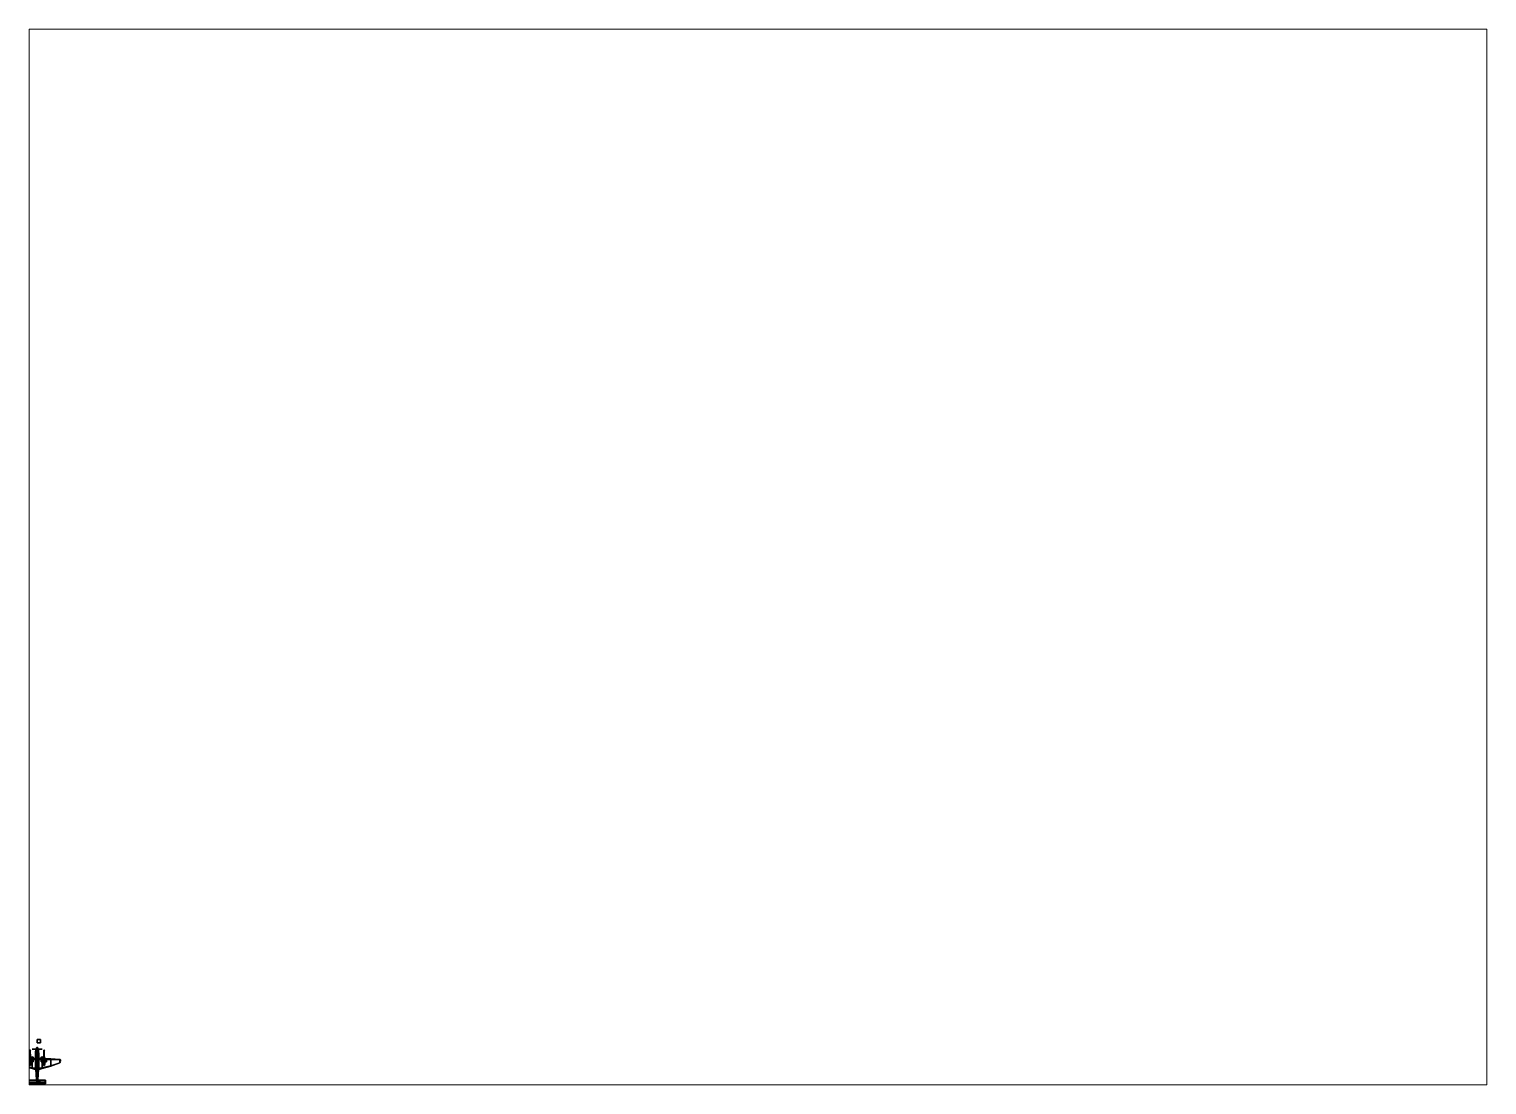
# Paper-space layout 'Layout1' of a CAD drawing. Header units: millimetres. Extents: x 28 to 251, y 20 to 181.
# The model-space entities are those that its viewports show. They can reach past a viewport. Long polylines and large blocks are cut down to what shows.
import ezdxf

# ---------------------------------------------------------------- set-up
doc = ezdxf.new("R2010")
doc.units = ezdxf.units.MM
for name, color, linetype in [('gun', 1, 'Continuous'), ('hull_addons', 6, 'Continuous'), ('propeller', 1, 'Continuous'), ('turret', 2, 'Continuous'), ('wheels', 2, 'Continuous'), ('wing1', 5, 'Continuous'), ('wing2', 6, 'Continuous')]:
    doc.layers.add(name, color=color, linetype=linetype)

msp = doc.modelspace()

# ---------------------------------------------------------------- linework, layer by layer
for points in [[(-0.44, 3.83, 2.09), (-0.45, 3.83, 2.2), (-0.44, 4.35, 2.2), (-0.43, 4.35, 2.09)], [(-0.45, 3.83, 2.2), (-0.45, 3.83, 2.32), (-0.43, 4.35, 2.32), (-0.44, 4.35, 2.2)], [(-0.45, 3.83, 2.32), (-0.43, 3.83, 2.46), (-0.41, 4.35, 2.46), (-0.43, 4.35, 2.32)], [(-0.43, 4.35, 2.09), (-0.44, 4.35, 2.2), (-0.37, 4.92, 2.19), (-0.32, 4.92, 2.08)], [(-0.44, 4.35, 2.2), (-0.43, 4.35, 2.32), (-0.39, 4.92, 2.31), (-0.37, 4.92, 2.19)], [(-0.4, 3.83, 1.84), (-0.44, 3.83, 2.09), (-0.43, 4.35, 2.09), (-0.36, 4.35, 1.8)], [(-0.43, 4.35, 2.32), (-0.41, 4.35, 2.46), (-0.37, 4.92, 2.43), (-0.39, 4.92, 2.31)], [(-0.36, 4.35, 1.8), (-0.43, 4.35, 2.09), (-0.32, 4.92, 2.08), (-0.23, 4.92, 1.99)], [(-0.43, 3.83, 2.46), (-0.35, 3.83, 2.68), (-0.34, 4.35, 2.62), (-0.41, 4.35, 2.46)], [(-0.41, 4.35, 2.46), (-0.34, 4.35, 2.62), (-0.32, 4.92, 2.54), (-0.37, 4.92, 2.43)], [(-0.28, 3.83, 1.73), (-0.4, 3.83, 1.84), (-0.36, 4.35, 1.8), (-0.28, 4.35, 1.73)], [(-0.28, 4.35, 1.73), (-0.36, 4.35, 1.8), (-0.23, 4.92, 1.99), (-0.12, 4.92, 1.94)], [(-0.35, 3.83, 2.68), (-0.25, 3.83, 2.82), (-0.24, 4.35, 2.75), (-0.34, 4.35, 2.62)], [(-0.34, 4.35, 2.62), (-0.24, 4.35, 2.75), (-0.23, 4.92, 2.63), (-0.32, 4.92, 2.54)], [(0, 4.35, 1.71), (-0.28, 4.35, 1.73), (-0.12, 4.92, 1.94), (0, 4.92, 1.92)], [(0, 3.83, 1.7), (-0.28, 3.83, 1.73), (-0.28, 4.35, 1.73), (0, 4.35, 1.71)], [(-0.25, 3.83, 2.82), (-0.1, 3.83, 2.89), (-0.1, 4.35, 2.82), (-0.24, 4.35, 2.75)], [(-0.24, 4.35, 2.75), (-0.1, 4.35, 2.82), (-0.12, 4.92, 2.68), (-0.23, 4.92, 2.63)], [(-0.1, 4.35, 2.82), (0, 4.35, 2.83), (0, 4.92, 2.7), (-0.12, 4.92, 2.68)], [(-0.1, 3.83, 2.89), (0, 3.83, 2.89), (0, 4.35, 2.83), (-0.1, 4.35, 2.82)], [(1, 7.94, 1), (1, 7.94), (0, 7.94), (0, 7.94, 1)], [(1, 7.94), (1, 6.94), (0, 6.94), (0, 7.94)], [(0, 7.94), (0, 6.94), (0, 6.94, 1), (0, 7.94, 1)], [(0, 7.94, 1), (0, 6.94, 1), (1, 6.94, 1), (1, 7.94, 1)], [(0, 6.94, 1), (0, 6.94), (1, 6.94), (1, 6.94, 1)], [(0, 4.35, 2.83), (0.1, 4.35, 2.82), (0.12, 4.92, 2.68), (0, 4.92, 2.7)], [(0.28, 4.35, 1.73), (0, 4.35, 1.71), (0, 4.92, 1.92), (0.12, 4.92, 1.94)], [(0, 4.35, 1.71), (0.28, 4.35, 1.73), (0.28, 3.83, 1.73), (0, 3.83, 1.7)], [(0.1, 4.35, 2.82), (0, 4.35, 2.83), (0, 3.83, 2.89), (0.1, 3.83, 2.89)], [(0.1, 4.35, 2.82), (0.24, 4.35, 2.75), (0.23, 4.92, 2.63), (0.12, 4.92, 2.68)], [(0.24, 4.35, 2.75), (0.1, 4.35, 2.82), (0.1, 3.83, 2.89), (0.25, 3.83, 2.82)], [(0.36, 4.35, 1.8), (0.28, 4.35, 1.73), (0.12, 4.92, 1.94), (0.23, 4.92, 1.99)], [(0.24, 4.35, 2.75), (0.34, 4.35, 2.62), (0.32, 4.92, 2.54), (0.23, 4.92, 2.63)], [(0.43, 4.35, 2.09), (0.36, 4.35, 1.8), (0.23, 4.92, 1.99), (0.32, 4.92, 2.08)], [(0.34, 4.35, 2.62), (0.24, 4.35, 2.75), (0.25, 3.83, 2.82), (0.35, 3.83, 2.68)], [(0.28, 4.35, 1.73), (0.36, 4.35, 1.8), (0.4, 3.83, 1.84), (0.28, 3.83, 1.73)], [(0.34, 4.35, 2.62), (0.41, 4.35, 2.46), (0.37, 4.92, 2.43), (0.32, 4.92, 2.54)], [(0.44, 4.35, 2.2), (0.43, 4.35, 2.09), (0.32, 4.92, 2.08), (0.37, 4.92, 2.19)], [(0.41, 4.35, 2.46), (0.34, 4.35, 2.62), (0.35, 3.83, 2.68), (0.43, 3.83, 2.46)], [(0.36, 4.35, 1.8), (0.43, 4.35, 2.09), (0.44, 3.83, 2.09), (0.4, 3.83, 1.84)], [(0.41, 4.35, 2.46), (0.43, 4.35, 2.32), (0.39, 4.92, 2.31), (0.37, 4.92, 2.43)], [(0.43, 4.35, 2.32), (0.44, 4.35, 2.2), (0.37, 4.92, 2.19), (0.39, 4.92, 2.31)], [(0.43, 4.35, 2.32), (0.41, 4.35, 2.46), (0.43, 3.83, 2.46), (0.45, 3.83, 2.32)], [(0.43, 4.35, 2.09), (0.44, 4.35, 2.2), (0.45, 3.83, 2.2), (0.44, 3.83, 2.09)], [(0.44, 4.35, 2.2), (0.43, 4.35, 2.32), (0.45, 3.83, 2.32), (0.45, 3.83, 2.2)], [(1, 6.94, 1), (1, 6.94), (1, 7.94), (1, 7.94, 1)], [(-0.44, 1.63, 1.93), (-0.46, 1.63, 2.18), (-0.45, 2.61, 2.2), (-0.44, 2.61, 2.09)], [(-0.46, 1.63, 2.3), (-0.44, 1.63, 2.6), (-0.43, 2.61, 2.62), (-0.45, 2.61, 2.32)], [(-0.46, 1.63, 2.18), (-0.46, 1.63, 2.3), (-0.45, 2.61, 2.32), (-0.45, 2.61, 2.2)], [(-0.44, 0.27, 2.06), (-0.45, 0.27, 2.31), (-0.46, 1.63, 2.18), (-0.44, 1.63, 1.93)], [(-0.45, 0.27, 2.31), (-0.44, 0.27, 2.57), (-0.46, 1.63, 2.3), (-0.46, 1.63, 2.18)], [(-0.44, 0.27, 2.57), (-0.41, 0.27, 2.73), (-0.44, 1.63, 2.6), (-0.46, 1.63, 2.3)], [(-0.44, 2.61, 2.09), (-0.45, 2.61, 2.2), (-0.45, 3.83, 2.2), (-0.44, 3.83, 2.09)], [(-0.45, 2.61, 2.2), (-0.45, 2.61, 2.32), (-0.45, 3.83, 2.32), (-0.45, 3.83, 2.2)], [(-0.45, 2.61, 2.32), (-0.43, 2.61, 2.62), (-0.43, 3.83, 2.46), (-0.45, 3.83, 2.32)], [(-0.42, -0.69, 2.3), (-0.41, -0.69, 2.56), (-0.44, 0.27, 2.57), (-0.45, 0.27, 2.31)], [(-0.39, -0.69, 2.03), (-0.42, -0.69, 2.3), (-0.45, 0.27, 2.31), (-0.44, 0.27, 2.06)], [(-0.38, 2.61, 1.84), (-0.44, 2.61, 2.09), (-0.44, 3.83, 2.09), (-0.4, 3.83, 1.84)], [(-0.41, 1.63, 1.76), (-0.44, 1.63, 1.93), (-0.44, 2.61, 2.09), (-0.38, 2.61, 1.84)], [(-0.44, 1.63, 2.6), (-0.42, 1.63, 2.7), (-0.35, 2.61, 2.85), (-0.43, 2.61, 2.62)], [(-0.36, 0.27, 1.89), (-0.44, 0.27, 2.06), (-0.44, 1.63, 1.93), (-0.41, 1.63, 1.76)], [(-0.41, 0.27, 2.73), (-0.39, 0.27, 2.83), (-0.42, 1.63, 2.7), (-0.44, 1.63, 2.6)], [(-0.41, -0.69, 2.56), (-0.39, -0.69, 2.72), (-0.41, 0.27, 2.73), (-0.44, 0.27, 2.57)], [(-0.32, -0.69, 1.91), (-0.39, -0.69, 2.03), (-0.44, 0.27, 2.06), (-0.36, 0.27, 1.89)], [(-0.43, 2.61, 2.62), (-0.35, 2.61, 2.85), (-0.35, 3.83, 2.68), (-0.43, 3.83, 2.46)], [(-0.42, 1.63, 2.7), (-0.29, 1.63, 2.94), (-0.25, 2.61, 2.96), (-0.35, 2.61, 2.85)], [(-0.15, 1.63, 1.69), (-0.41, 1.63, 1.76), (-0.38, 2.61, 1.84), (-0.28, 2.61, 1.7)], [(-0.15, 0.27, 1.82), (-0.36, 0.27, 1.89), (-0.41, 1.63, 1.76), (-0.15, 1.63, 1.69)], [(-0.39, -0.69, 2.72), (-0.36, -0.69, 2.82), (-0.39, 0.27, 2.83), (-0.41, 0.27, 2.73)], [(-0.28, 2.61, 1.7), (-0.38, 2.61, 1.84), (-0.4, 3.83, 1.84), (-0.28, 3.83, 1.73)], [(-0.36, -0.69, 2.82), (-0.33, -0.69, 2.85), (-0.29, 0.27, 2.89), (-0.39, 0.27, 2.83)], [(-0.19, -0.69, 1.83), (-0.32, -0.69, 1.91), (-0.36, 0.27, 1.89), (-0.15, 0.27, 1.82)], [(-0.35, 2.61, 2.85), (-0.25, 2.61, 2.96), (-0.25, 3.83, 2.82), (-0.35, 3.83, 2.68)], [(-0.33, -0.69, 2.85), (-0.29, -0.69, 2.87), (-0.18, 0.27, 2.94), (-0.29, 0.27, 2.89)], [(-0.29, 1.63, 2.94), (-0.18, 1.63, 3.06), (-0.1, 2.61, 3.02), (-0.25, 2.61, 2.96)], [(-0.29, -0.69, 2.87), (0, -0.69, 2.91), (0, 0.27, 2.98), (-0.18, 0.27, 2.94)], [(0, 2.61, 1.7), (-0.28, 2.61, 1.7), (-0.28, 3.83, 1.73), (0, 3.83, 1.7)], [(0, 1.63, 1.68), (-0.15, 1.63, 1.69), (-0.28, 2.61, 1.7), (0, 2.61, 1.7)], [(-0.25, 2.61, 2.96), (-0.1, 2.61, 3.02), (-0.1, 3.83, 2.89), (-0.25, 3.83, 2.82)], [(0, -0.69, 1.8), (-0.19, -0.69, 1.83), (-0.15, 0.27, 1.82), (0, 0.27, 1.81)], [(0.1, 2.61, 3.02), (-0.1, 2.61, 3.02), (-0.18, 1.63, 3.06), (0.18, 1.63, 3.06)], [(0, 0.27, 1.81), (-0.15, 0.27, 1.82), (-0.15, 1.63, 1.69), (0, 1.63, 1.68)], [(-0.1, 2.61, 3.02), (0.1, 2.61, 3.02), (0.1, 3.83, 2.89), (-0.1, 3.83, 2.89)], [(-0.03, 0.4, 3.42), (-0.06, 0.35, 3.42), (-0.05, 0.35, 3.51), (-0.02, 0.39, 3.51)], [(-0.03, 0.4, 3.32), (-0.06, 0.35, 3.31), (-0.06, 0.35, 3.42), (-0.03, 0.4, 3.42)], [(-0.06, 0.35, 3.42), (-0.03, 0.3, 3.42), (-0.02, 0.31, 3.51), (-0.05, 0.35, 3.51)], [(-0.06, 0.35, 3.31), (-0.03, 0.3, 3.31), (-0.03, 0.3, 3.42), (-0.06, 0.35, 3.42)], [(-0.02, 0.39, 3.51), (-0.05, 0.35, 3.51), (-0.02, 0.35, 4.19), (-0.01, 0.37, 4.19)], [(-0.05, 0.35, 3.51), (-0.02, 0.31, 3.51), (-0.01, 0.33, 4.19), (-0.02, 0.35, 4.19)], [(0.03, 0.4, 3.42), (-0.03, 0.4, 3.42), (-0.02, 0.39, 3.51), (0.03, 0.39, 3.51)], [(0.03, 0.4, 3.32), (-0.03, 0.4, 3.32), (-0.03, 0.4, 3.42), (0.03, 0.4, 3.42)], [(-0.03, 0.3, 3.42), (0.03, 0.3, 3.42), (0.03, 0.31, 3.51), (-0.02, 0.31, 3.51)], [(-0.03, 0.3, 3.31), (0.03, 0.3, 3.31), (0.03, 0.3, 3.42), (-0.03, 0.3, 3.42)], [(0.03, 0.39, 3.51), (-0.02, 0.39, 3.51), (-0.01, 0.37, 4.19), (0.01, 0.37, 4.19)], [(0.01, 0.37, 4.19), (-0.01, 0.37, 4.19), (-0.02, 0.35, 4.19), (0.02, 0.35, 4.19)], [(0.02, 0.35, 4.19), (-0.02, 0.35, 4.19), (-0.01, 0.33, 4.19), (0.01, 0.33, 4.19)], [(-0.02, 0.31, 3.51), (0.03, 0.31, 3.51), (0.01, 0.33, 4.19), (-0.01, 0.33, 4.19)], [(0, 3.83, 1.7), (0.28, 3.83, 1.73), (0.28, 2.61, 1.7), (0, 2.61, 1.7)], [(0, 2.61, 1.7), (0.28, 2.61, 1.7), (0.15, 1.63, 1.69), (0, 1.63, 1.68)], [(0, 1.63, 1.68), (0.15, 1.63, 1.69), (0.15, 0.27, 1.82), (0, 0.27, 1.81)], [(0, 0.27, 1.81), (0.15, 0.27, 1.82), (0.19, -0.69, 1.83), (0, -0.69, 1.8)], [(0.18, 0.27, 2.94), (0, 0.27, 2.98), (0, -0.69, 2.91), (0.29, -0.69, 2.87)], [(0.05, 0.35, 3.51), (0.03, 0.39, 3.51), (0.01, 0.37, 4.19), (0.02, 0.35, 4.19)], [(0.03, 0.31, 3.51), (0.05, 0.35, 3.51), (0.02, 0.35, 4.19), (0.01, 0.33, 4.19)], [(0.06, 0.35, 3.42), (0.03, 0.4, 3.42), (0.03, 0.39, 3.51), (0.05, 0.35, 3.51)], [(0.06, 0.35, 3.31), (0.03, 0.4, 3.32), (0.03, 0.4, 3.42), (0.06, 0.35, 3.42)], [(0.03, 0.3, 3.42), (0.06, 0.35, 3.42), (0.05, 0.35, 3.51), (0.03, 0.31, 3.51)], [(0.03, 0.3, 3.31), (0.06, 0.35, 3.31), (0.06, 0.35, 3.42), (0.03, 0.3, 3.42)], [(0.25, 3.83, 2.82), (0.1, 3.83, 2.89), (0.1, 2.61, 3.02), (0.25, 2.61, 2.96)], [(0.25, 2.61, 2.96), (0.1, 2.61, 3.02), (0.18, 1.63, 3.06), (0.29, 1.63, 2.94)], [(0.28, 2.61, 1.7), (0.38, 2.61, 1.84), (0.41, 1.63, 1.76), (0.15, 1.63, 1.69)], [(0.15, 1.63, 1.69), (0.41, 1.63, 1.76), (0.36, 0.27, 1.89), (0.15, 0.27, 1.82)], [(0.15, 0.27, 1.82), (0.36, 0.27, 1.89), (0.32, -0.69, 1.91), (0.19, -0.69, 1.83)], [(0.29, 0.27, 2.89), (0.18, 0.27, 2.94), (0.29, -0.69, 2.87), (0.33, -0.69, 2.85)], [(0.35, 3.83, 2.68), (0.25, 3.83, 2.82), (0.25, 2.61, 2.96), (0.35, 2.61, 2.85)], [(0.35, 2.61, 2.85), (0.25, 2.61, 2.96), (0.29, 1.63, 2.94), (0.42, 1.63, 2.7)], [(0.28, 3.83, 1.73), (0.4, 3.83, 1.84), (0.38, 2.61, 1.84), (0.28, 2.61, 1.7)], [(0.39, 0.27, 2.83), (0.29, 0.27, 2.89), (0.33, -0.69, 2.85), (0.36, -0.69, 2.82)], [(0.36, 0.27, 1.89), (0.44, 0.27, 2.06), (0.39, -0.69, 2.03), (0.32, -0.69, 1.91)], [(0.43, 3.83, 2.46), (0.35, 3.83, 2.68), (0.35, 2.61, 2.85), (0.43, 2.61, 2.62)], [(0.43, 2.61, 2.62), (0.35, 2.61, 2.85), (0.42, 1.63, 2.7), (0.44, 1.63, 2.6)], [(0.41, 1.63, 1.76), (0.44, 1.63, 1.93), (0.44, 0.27, 2.06), (0.36, 0.27, 1.89)], [(0.41, 0.27, 2.73), (0.39, 0.27, 2.83), (0.36, -0.69, 2.82), (0.39, -0.69, 2.72)], [(0.4, 3.83, 1.84), (0.44, 3.83, 2.09), (0.44, 2.61, 2.09), (0.38, 2.61, 1.84)], [(0.38, 2.61, 1.84), (0.44, 2.61, 2.09), (0.44, 1.63, 1.93), (0.41, 1.63, 1.76)], [(0.44, 1.63, 2.6), (0.42, 1.63, 2.7), (0.39, 0.27, 2.83), (0.41, 0.27, 2.73)], [(0.44, 0.27, 2.06), (0.45, 0.27, 2.31), (0.42, -0.69, 2.3), (0.39, -0.69, 2.03)], [(0.44, 0.27, 2.57), (0.41, 0.27, 2.73), (0.39, -0.69, 2.72), (0.41, -0.69, 2.56)], [(0.46, 1.63, 2.3), (0.44, 1.63, 2.6), (0.41, 0.27, 2.73), (0.44, 0.27, 2.57)], [(0.45, 0.27, 2.31), (0.44, 0.27, 2.57), (0.41, -0.69, 2.56), (0.42, -0.69, 2.3)], [(0.45, 3.83, 2.32), (0.43, 3.83, 2.46), (0.43, 2.61, 2.62), (0.45, 2.61, 2.32)], [(0.45, 2.61, 2.32), (0.43, 2.61, 2.62), (0.44, 1.63, 2.6), (0.46, 1.63, 2.3)], [(0.44, 3.83, 2.09), (0.45, 3.83, 2.2), (0.45, 2.61, 2.2), (0.44, 2.61, 2.09)], [(0.44, 2.61, 2.09), (0.45, 2.61, 2.2), (0.46, 1.63, 2.18), (0.44, 1.63, 1.93)], [(0.44, 1.63, 1.93), (0.46, 1.63, 2.18), (0.45, 0.27, 2.31), (0.44, 0.27, 2.06)], [(0.46, 1.63, 2.18), (0.46, 1.63, 2.3), (0.44, 0.27, 2.57), (0.45, 0.27, 2.31)], [(0.45, 3.83, 2.2), (0.45, 3.83, 2.32), (0.45, 2.61, 2.32), (0.45, 2.61, 2.2)], [(0.45, 2.61, 2.2), (0.45, 2.61, 2.32), (0.46, 1.63, 2.3), (0.46, 1.63, 2.18)], [(-0.28, -2.25, 2.12), (-0.32, -2.25, 2.29), (-0.42, -0.69, 2.3), (-0.39, -0.69, 2.03)], [(-0.32, -2.25, 2.29), (-0.31, -2.25, 2.52), (-0.41, -0.69, 2.56), (-0.42, -0.69, 2.3)], [(-0.31, -2.25, 2.52), (-0.28, -2.25, 2.64), (-0.39, -0.69, 2.72), (-0.41, -0.69, 2.56)], [(-0.22, -2.25, 2), (-0.28, -2.25, 2.12), (-0.39, -0.69, 2.03), (-0.32, -0.69, 1.91)], [(-0.28, -2.25, 2.64), (-0.24, -2.25, 2.71), (-0.36, -0.69, 2.82), (-0.39, -0.69, 2.72)], [(-0.24, -2.25, 2.71), (-0.19, -2.25, 2.75), (-0.33, -0.69, 2.85), (-0.36, -0.69, 2.82)], [(-0.19, -2.25, 2.75), (-0.09, -2.25, 2.8), (-0.29, -0.69, 2.87), (-0.33, -0.69, 2.85)], [(-0.11, -2.25, 1.92), (-0.22, -2.25, 2), (-0.32, -0.69, 1.91), (-0.19, -0.69, 1.83)], [(-0.21, -3.65, 2.31), (-0.21, -3.65, 2.49), (-0.31, -2.25, 2.52), (-0.32, -2.25, 2.29)], [(-0.19, -3.65, 2.16), (-0.21, -3.65, 2.31), (-0.32, -2.25, 2.29), (-0.28, -2.25, 2.12)], [(-0.21, -3.65, 2.49), (-0.14, -3.65, 2.76), (-0.28, -2.25, 2.64), (-0.31, -2.25, 2.52)], [(-0.09, -2.25, 2.8), (0, -2.25, 2.8), (0, -0.69, 2.91), (-0.29, -0.69, 2.87)], [(-0.14, -3.65, 2.76), (-0.12, -3.65, 2.83), (-0.24, -2.25, 2.71), (-0.28, -2.25, 2.64)], [(-0.15, -3.65, 2.08), (-0.19, -3.65, 2.16), (-0.28, -2.25, 2.12), (-0.22, -2.25, 2)], [(-0.12, -3.65, 2.83), (-0.09, -3.65, 2.9), (-0.19, -2.25, 2.75), (-0.24, -2.25, 2.71)], [(-0.06, -3.65, 2.03), (-0.15, -3.65, 2.08), (-0.22, -2.25, 2), (-0.11, -2.25, 1.92)], [(-0.14, -4.5, 2.58), (-0.11, -4.5, 2.82), (-0.14, -3.65, 2.76), (-0.21, -3.65, 2.49)], [(-0.14, -4.5, 2.31), (-0.14, -4.5, 2.58), (-0.21, -3.65, 2.49), (-0.21, -3.65, 2.31)], [(-0.11, -4.5, 2.22), (-0.14, -4.5, 2.31), (-0.21, -3.65, 2.31), (-0.19, -3.65, 2.16)], [(0, -2.25, 1.9), (-0.11, -2.25, 1.92), (-0.19, -0.69, 1.83), (0, -0.69, 1.8)], [(-0.09, -3.65, 2.9), (-0.05, -3.65, 2.94), (-0.09, -2.25, 2.8), (-0.19, -2.25, 2.75)], [(-0.09, -4.5, 2.16), (-0.11, -4.5, 2.22), (-0.19, -3.65, 2.16), (-0.15, -3.65, 2.08)], [(-0.05, -4.5, 2.12), (-0.09, -4.5, 2.16), (-0.15, -3.65, 2.08), (-0.06, -3.65, 2.03)], [(-0.11, -4.5, 2.82), (-0.08, -4.5, 2.89), (-0.12, -3.65, 2.83), (-0.14, -3.65, 2.76)], [(-0.08, -4.5, 2.89), (-0.05, -4.5, 2.96), (-0.09, -3.65, 2.9), (-0.12, -3.65, 2.83)], [(0, -3.65, 2.02), (-0.06, -3.65, 2.03), (-0.11, -2.25, 1.92), (0, -2.25, 1.9)], [(0, -3.72, 3), (0, -3.57, 2.89), (-0.11, -3.76, 2.84), (-0.11, -3.8, 3)], [(0, -4.18, 3.99), (0, -3.72, 3), (-0.11, -3.8, 3), (-0.07, -4.29, 3.99)], [(-0.11, -3.8, 3), (-0.11, -3.76, 2.84), (-0.08, -4.5, 2.89), (-0.11, -4.94, 3)], [(-0.07, -4.29, 3.99), (-0.11, -3.8, 3), (-0.11, -4.94, 3), (-0.07, -4.94, 3.99)], [(-0.05, -3.65, 2.94), (0, -3.65, 2.95), (0, -2.25, 2.8), (-0.09, -2.25, 2.8)], [(-0.05, -4.5, 2.96), (-0.02, -4.5, 3), (-0.05, -3.65, 2.94), (-0.09, -3.65, 2.9)], [(0, -4.22, 4.08), (0, -4.18, 3.99), (-0.07, -4.29, 3.99), (-0.07, -4.32, 4.08)], [(0, -4.23, 4.12), (0, -4.22, 4.08), (-0.07, -4.32, 4.08), (-0.07, -4.33, 4.12)], [(0, -4.28, 4.19), (0, -4.23, 4.12), (-0.07, -4.33, 4.12), (-0.06, -4.36, 4.19)], [(0, -4.5, 2.11), (-0.05, -4.5, 2.12), (-0.06, -3.65, 2.03), (0, -3.65, 2.02)], [(-0.02, -4.5, 3), (0, -4.5, 3.01), (0, -3.65, 2.95), (-0.05, -3.65, 2.94)], [(0, -0.69, 1.8), (0.19, -0.69, 1.83), (0.11, -2.25, 1.92), (0, -2.25, 1.9)], [(0.29, -0.69, 2.87), (0, -0.69, 2.91), (0, -2.25, 2.8), (0.09, -2.25, 2.8)], [(0, -2.25, 1.9), (0.11, -2.25, 1.92), (0.06, -3.65, 2.03), (0, -3.65, 2.02)], [(0.09, -2.25, 2.8), (0, -2.25, 2.8), (0, -3.65, 2.95), (0.05, -3.65, 2.94)], [(0.11, -3.8, 3), (0.11, -3.76, 2.84), (0, -3.57, 2.89), (0, -3.72, 3)], [(0, -3.65, 2.02), (0.06, -3.65, 2.03), (0.05, -4.5, 2.12), (0, -4.5, 2.11)], [(0.05, -3.65, 2.94), (0, -3.65, 2.95), (0, -4.5, 3.01), (0.02, -4.5, 3)], [(0.07, -4.29, 3.99), (0.11, -3.8, 3), (0, -3.72, 3), (0, -4.18, 3.99)], [(0.07, -4.32, 4.08), (0.07, -4.29, 3.99), (0, -4.18, 3.99), (0, -4.22, 4.08)], [(0.07, -4.33, 4.12), (0.07, -4.32, 4.08), (0, -4.22, 4.08), (0, -4.23, 4.12)], [(0.06, -4.36, 4.19), (0.07, -4.33, 4.12), (0, -4.23, 4.12), (0, -4.28, 4.19)], [(0.09, -3.65, 2.9), (0.05, -3.65, 2.94), (0.02, -4.5, 3), (0.05, -4.5, 2.96)], [(0.19, -2.25, 2.75), (0.09, -2.25, 2.8), (0.05, -3.65, 2.94), (0.09, -3.65, 2.9)], [(0.06, -3.65, 2.03), (0.15, -3.65, 2.08), (0.09, -4.5, 2.16), (0.05, -4.5, 2.12)], [(0.12, -3.65, 2.83), (0.09, -3.65, 2.9), (0.05, -4.5, 2.96), (0.08, -4.5, 2.89)], [(0.11, -2.25, 1.92), (0.22, -2.25, 2), (0.15, -3.65, 2.08), (0.06, -3.65, 2.03)], [(0.11, -4.94, 3), (0.11, -3.8, 3), (0.07, -4.29, 3.99), (0.07, -4.94, 3.99)], [(0.14, -3.65, 2.76), (0.12, -3.65, 2.83), (0.08, -4.5, 2.89), (0.11, -4.5, 2.82)], [(0.08, -4.5, 2.89), (0.11, -3.76, 2.84), (0.11, -3.8, 3), (0.11, -4.94, 3)], [(0.33, -0.69, 2.85), (0.29, -0.69, 2.87), (0.09, -2.25, 2.8), (0.19, -2.25, 2.75)], [(0.24, -2.25, 2.71), (0.19, -2.25, 2.75), (0.09, -3.65, 2.9), (0.12, -3.65, 2.83)], [(0.15, -3.65, 2.08), (0.19, -3.65, 2.16), (0.11, -4.5, 2.22), (0.09, -4.5, 2.16)], [(0.19, -0.69, 1.83), (0.32, -0.69, 1.91), (0.22, -2.25, 2), (0.11, -2.25, 1.92)], [(0.19, -3.65, 2.16), (0.21, -3.65, 2.31), (0.14, -4.5, 2.31), (0.11, -4.5, 2.22)], [(0.21, -3.65, 2.49), (0.14, -3.65, 2.76), (0.11, -4.5, 2.82), (0.14, -4.5, 2.58)], [(0.28, -2.25, 2.64), (0.24, -2.25, 2.71), (0.12, -3.65, 2.83), (0.14, -3.65, 2.76)], [(0.31, -2.25, 2.52), (0.28, -2.25, 2.64), (0.14, -3.65, 2.76), (0.21, -3.65, 2.49)], [(0.21, -3.65, 2.31), (0.21, -3.65, 2.49), (0.14, -4.5, 2.58), (0.14, -4.5, 2.31)], [(0.22, -2.25, 2), (0.28, -2.25, 2.12), (0.19, -3.65, 2.16), (0.15, -3.65, 2.08)], [(0.36, -0.69, 2.82), (0.33, -0.69, 2.85), (0.19, -2.25, 2.75), (0.24, -2.25, 2.71)], [(0.28, -2.25, 2.12), (0.32, -2.25, 2.29), (0.21, -3.65, 2.31), (0.19, -3.65, 2.16)], [(0.32, -2.25, 2.29), (0.31, -2.25, 2.52), (0.21, -3.65, 2.49), (0.21, -3.65, 2.31)], [(0.32, -0.69, 1.91), (0.39, -0.69, 2.03), (0.28, -2.25, 2.12), (0.22, -2.25, 2)], [(0.39, -0.69, 2.72), (0.36, -0.69, 2.82), (0.24, -2.25, 2.71), (0.28, -2.25, 2.64)], [(0.39, -0.69, 2.03), (0.42, -0.69, 2.3), (0.32, -2.25, 2.29), (0.28, -2.25, 2.12)], [(0.41, -0.69, 2.56), (0.39, -0.69, 2.72), (0.28, -2.25, 2.64), (0.31, -2.25, 2.52)], [(0.42, -0.69, 2.3), (0.41, -0.69, 2.56), (0.31, -2.25, 2.52), (0.32, -2.25, 2.29)], [(0, -5.65, 2.58), (0, -5.63, 2.82), (-0.11, -4.5, 2.82), (-0.14, -4.5, 2.58)], [(0, -5.63, 2.27), (0, -5.67, 2.31), (-0.14, -4.5, 2.31), (-0.11, -4.5, 2.22)], [(0, -5.67, 2.31), (0, -5.65, 2.58), (-0.14, -4.5, 2.58), (-0.14, -4.5, 2.31)], [(0, -5.63, 2.82), (0, -5.62, 2.89), (-0.08, -4.5, 2.89), (-0.11, -4.5, 2.82)], [(0, -5.22, 2.16), (0, -5.63, 2.27), (-0.11, -4.5, 2.22), (-0.09, -4.5, 2.16)], [(-0.11, -4.94, 3), (-0.08, -4.5, 2.89), (0, -5.62, 2.89), (0, -5.61, 3)], [(-0.07, -4.94, 3.99), (-0.11, -4.94, 3), (0, -5.61, 3), (0, -5.54, 3.99)], [(0, -5.07, 2.12), (0, -5.22, 2.16), (-0.09, -4.5, 2.16), (-0.05, -4.5, 2.12)], [(0, -5.62, 2.89), (0, -5.61, 2.96), (-0.05, -4.5, 2.96), (-0.08, -4.5, 2.89)], [(-0.07, -4.32, 4.08), (-0.07, -4.29, 3.99), (-0.07, -4.94, 3.99), (-0.07, -4.94, 4.08)], [(-0.07, -4.33, 4.12), (-0.07, -4.32, 4.08), (-0.07, -4.94, 4.08), (-0.07, -4.94, 4.12)], [(-0.06, -4.36, 4.19), (-0.07, -4.33, 4.12), (-0.07, -4.94, 4.12), (-0.06, -4.94, 4.19)], [(-0.07, -4.5, 1.93), (-0.07, -4.62, 1.95), (-0.07, -4.62, 2.12), (-0.07, -4.47, 2.12)], [(-0.07, -4.6, 1.8), (-0.07, -4.66, 1.84), (-0.07, -4.62, 1.95), (-0.07, -4.5, 1.93)], [(-0.07, -4.78, 1.7), (-0.07, -4.79, 1.74), (-0.07, -4.66, 1.84), (-0.07, -4.6, 1.8)], [(-0.07, -4.94, 4.08), (-0.07, -4.94, 3.99), (0, -5.54, 3.99), (0, -5.5, 4.08)], [(-0.07, -4.94, 4.12), (-0.07, -4.94, 4.08), (0, -5.5, 4.08), (0, -5.45, 4.12)], [(-0.06, -4.94, 4.19), (-0.07, -4.94, 4.12), (0, -5.45, 4.12), (0, -5.39, 4.19)], [(0, -4.34, 4.23), (0, -4.28, 4.19), (-0.06, -4.36, 4.19), (-0.03, -4.41, 4.22)], [(-0.03, -4.41, 4.22), (-0.06, -4.36, 4.19), (-0.06, -4.94, 4.19), (-0.03, -4.94, 4.22)], [(-0.03, -4.94, 4.22), (-0.06, -4.94, 4.19), (0, -5.39, 4.19), (0, -5.3, 4.23)], [(0, -5.02, 2.11), (0, -5.07, 2.12), (-0.05, -4.5, 2.12), (0, -4.5, 2.11)], [(0, -5.3, 4.23), (0, -4.34, 4.23), (-0.03, -4.41, 4.22), (-0.03, -4.94, 4.22)], [(0.03, -4.41, 4.22), (0.06, -4.36, 4.19), (0, -4.28, 4.19), (0, -4.34, 4.23)], [(0.03, -4.94, 4.22), (0.03, -4.41, 4.22), (0, -4.34, 4.23), (0, -5.3, 4.23)], [(0.11, -4.5, 2.22), (0.14, -4.5, 2.31), (0, -5.67, 2.31), (0, -5.63, 2.27)], [(0.09, -4.5, 2.16), (0.11, -4.5, 2.22), (0, -5.63, 2.27), (0, -5.22, 2.16)], [(0.05, -4.5, 2.12), (0.09, -4.5, 2.16), (0, -5.22, 2.16), (0, -5.07, 2.12)], [(0, -4.5, 2.11), (0.05, -4.5, 2.12), (0, -5.07, 2.12), (0, -5.02, 2.11)], [(0.14, -4.5, 2.58), (0.11, -4.5, 2.82), (0, -5.63, 2.82), (0, -5.65, 2.58)], [(0.14, -4.5, 2.31), (0.14, -4.5, 2.58), (0, -5.65, 2.58), (0, -5.67, 2.31)], [(0.08, -4.5, 2.89), (0.05, -4.5, 2.96), (0, -5.61, 2.96), (0, -5.62, 2.89)], [(0.11, -4.5, 2.82), (0.08, -4.5, 2.89), (0, -5.62, 2.89), (0, -5.63, 2.82)], [(0, -5.61, 3), (0, -5.62, 2.89), (0.08, -4.5, 2.89), (0.11, -4.94, 3)], [(0, -5.54, 3.99), (0, -5.61, 3), (0.11, -4.94, 3), (0.07, -4.94, 3.99)], [(0, -5.5, 4.08), (0, -5.54, 3.99), (0.07, -4.94, 3.99), (0.07, -4.94, 4.08)], [(0, -5.45, 4.12), (0, -5.5, 4.08), (0.07, -4.94, 4.08), (0.07, -4.94, 4.12)], [(0, -5.39, 4.19), (0, -5.45, 4.12), (0.07, -4.94, 4.12), (0.06, -4.94, 4.19)], [(0, -5.3, 4.23), (0, -5.39, 4.19), (0.06, -4.94, 4.19), (0.03, -4.94, 4.22)], [(0.06, -4.94, 4.19), (0.06, -4.36, 4.19), (0.03, -4.41, 4.22), (0.03, -4.94, 4.22)], [(0.07, -4.94, 4.12), (0.07, -4.33, 4.12), (0.06, -4.36, 4.19), (0.06, -4.94, 4.19)], [(0.07, -4.94, 3.99), (0.07, -4.29, 3.99), (0.07, -4.32, 4.08), (0.07, -4.94, 4.08)], [(0.07, -4.94, 4.08), (0.07, -4.32, 4.08), (0.07, -4.33, 4.12), (0.07, -4.94, 4.12)], [(0.07, -4.5, 1.93), (0.07, -4.62, 1.95), (0.07, -4.62, 2.12), (0.07, -4.47, 2.12)], [(0.07, -4.6, 1.8), (0.07, -4.66, 1.84), (0.07, -4.62, 1.95), (0.07, -4.5, 1.93)], [(0.07, -4.78, 1.7), (0.07, -4.79, 1.74), (0.07, -4.66, 1.84), (0.07, -4.6, 1.8)]]:
    msp.add_3dface(points)
at = {"layer": 'gun'}
for points in [[(-2.07, 4.64, 1.08), (-2.05, 4.64, 1.11), (-2.07, 4.88, 1.15), (-2.11, 4.88, 1.08)], [(-2.05, 4.64, 1.05), (-2.07, 4.64, 1.08), (-2.11, 4.88, 1.08), (-2.07, 4.88, 1.01)], [(-2.07, 4.88, 1.15), (-1.99, 4.88, 1.15), (-1.95, 4.88, 1.08), (-2.11, 4.88, 1.08)], [(-2.11, 4.88, 1.08), (-1.95, 4.88, 1.08), (-1.99, 4.88, 1.01), (-2.07, 4.88, 1.01)], [(-2.09, 2.96, 1.08), (-2.06, 2.96, 1.13), (-2.05, 4.49, 1.11), (-2.07, 4.49, 1.08)], [(-2.06, 2.96, 1.03), (-2.09, 2.96, 1.08), (-2.07, 4.49, 1.08), (-2.05, 4.49, 1.05)], [(-2.05, 4.64, 1.11), (-2.01, 4.64, 1.11), (-1.99, 4.88, 1.15), (-2.07, 4.88, 1.15)], [(-2.01, 4.64, 1.05), (-2.05, 4.64, 1.05), (-2.07, 4.88, 1.01), (-1.99, 4.88, 1.01)], [(-2.07, 4.49, 1.08), (-2.05, 4.49, 1.11), (-2.05, 4.64, 1.11), (-2.07, 4.64, 1.08)], [(-2.05, 4.49, 1.05), (-2.07, 4.49, 1.08), (-2.07, 4.64, 1.08), (-2.05, 4.64, 1.05)], [(-2.06, 2.96, 1.13), (-2, 2.96, 1.13), (-2.01, 4.49, 1.11), (-2.05, 4.49, 1.11)], [(-2, 2.96, 1.03), (-2.06, 2.96, 1.03), (-2.05, 4.49, 1.05), (-2.01, 4.49, 1.05)], [(-2.05, 4.49, 1.11), (-2.01, 4.49, 1.11), (-2.01, 4.64, 1.11), (-2.05, 4.64, 1.11)], [(-2.01, 4.49, 1.05), (-2.05, 4.49, 1.05), (-2.05, 4.64, 1.05), (-2.01, 4.64, 1.05)], [(-2.01, 4.64, 1.11), (-1.99, 4.64, 1.08), (-1.95, 4.88, 1.08), (-1.99, 4.88, 1.15)], [(-1.99, 4.64, 1.08), (-2.01, 4.64, 1.05), (-1.99, 4.88, 1.01), (-1.95, 4.88, 1.08)], [(-2.01, 4.49, 1.11), (-1.99, 4.49, 1.08), (-1.99, 4.64, 1.08), (-2.01, 4.64, 1.11)], [(-1.99, 4.49, 1.08), (-2.01, 4.49, 1.05), (-2.01, 4.64, 1.05), (-1.99, 4.64, 1.08)], [(-2, 2.96, 1.13), (-1.97, 2.96, 1.08), (-1.99, 4.49, 1.08), (-2.01, 4.49, 1.11)], [(-1.97, 2.96, 1.08), (-2, 2.96, 1.03), (-2.01, 4.49, 1.05), (-1.99, 4.49, 1.08)], [(1.99, 4.88, 1.15), (2.07, 4.88, 1.15), (2.11, 4.88, 1.08), (1.95, 4.88, 1.08)], [(1.99, 4.64, 1.08), (2.01, 4.64, 1.11), (1.99, 4.88, 1.15), (1.95, 4.88, 1.08)], [(1.95, 4.88, 1.08), (2.11, 4.88, 1.08), (2.07, 4.88, 1.01), (1.99, 4.88, 1.01)], [(2.01, 4.64, 1.05), (1.99, 4.64, 1.08), (1.95, 4.88, 1.08), (1.99, 4.88, 1.01)], [(1.97, 2.96, 1.08), (2, 2.96, 1.13), (2.01, 4.49, 1.11), (1.99, 4.49, 1.08)], [(2, 2.96, 1.03), (1.97, 2.96, 1.08), (1.99, 4.49, 1.08), (2.01, 4.49, 1.05)], [(2.05, 4.64, 1.05), (2.01, 4.64, 1.05), (1.99, 4.88, 1.01), (2.07, 4.88, 1.01)], [(2.01, 4.64, 1.11), (2.05, 4.64, 1.11), (2.07, 4.88, 1.15), (1.99, 4.88, 1.15)], [(1.99, 4.49, 1.08), (2.01, 4.49, 1.11), (2.01, 4.64, 1.11), (1.99, 4.64, 1.08)], [(2.01, 4.49, 1.05), (1.99, 4.49, 1.08), (1.99, 4.64, 1.08), (2.01, 4.64, 1.05)], [(2.06, 2.96, 1.03), (2, 2.96, 1.03), (2.01, 4.49, 1.05), (2.05, 4.49, 1.05)], [(2, 2.96, 1.13), (2.06, 2.96, 1.13), (2.05, 4.49, 1.11), (2.01, 4.49, 1.11)], [(2.05, 4.49, 1.05), (2.01, 4.49, 1.05), (2.01, 4.64, 1.05), (2.05, 4.64, 1.05)], [(2.01, 4.49, 1.11), (2.05, 4.49, 1.11), (2.05, 4.64, 1.11), (2.01, 4.64, 1.11)], [(2.05, 4.64, 1.11), (2.07, 4.64, 1.08), (2.11, 4.88, 1.08), (2.07, 4.88, 1.15)], [(2.07, 4.64, 1.08), (2.05, 4.64, 1.05), (2.07, 4.88, 1.01), (2.11, 4.88, 1.08)], [(2.05, 4.49, 1.11), (2.07, 4.49, 1.08), (2.07, 4.64, 1.08), (2.05, 4.64, 1.11)], [(2.07, 4.49, 1.08), (2.05, 4.49, 1.05), (2.05, 4.64, 1.05), (2.07, 4.64, 1.08)], [(2.06, 2.96, 1.13), (2.09, 2.96, 1.08), (2.07, 4.49, 1.08), (2.05, 4.49, 1.11)], [(2.09, 2.96, 1.08), (2.06, 2.96, 1.03), (2.05, 4.49, 1.05), (2.07, 4.49, 1.08)], [(-0.09, -0.97, 2.92), (-0.07, -0.97, 2.94), (-0.07, -0.39, 2.94), (-0.09, -0.39, 2.92)], [(-0.07, -0.97, 2.9), (-0.09, -0.97, 2.92), (-0.09, -0.39, 2.92), (-0.07, -0.39, 2.9)], [(-0.09, -0.97, 2.92), (-0.07, -0.97, 2.9), (-0.05, -0.97, 2.92), (-0.07, -0.97, 2.94)], [(-0.07, -0.97, 2.94), (-0.05, -0.97, 2.92), (-0.05, -0.39, 2.92), (-0.07, -0.39, 2.94)], [(-0.05, -0.97, 2.92), (-0.07, -0.97, 2.9), (-0.07, -0.39, 2.9), (-0.05, -0.39, 2.92)], [(0.05, -0.97, 2.92), (0.07, -0.97, 2.94), (0.07, -0.39, 2.94), (0.05, -0.39, 2.92)], [(0.07, -0.97, 2.9), (0.05, -0.97, 2.92), (0.05, -0.39, 2.92), (0.07, -0.39, 2.9)], [(0.05, -0.97, 2.92), (0.07, -0.97, 2.9), (0.09, -0.97, 2.92), (0.07, -0.97, 2.94)], [(0.07, -0.97, 2.94), (0.09, -0.97, 2.92), (0.09, -0.39, 2.92), (0.07, -0.39, 2.94)], [(0.09, -0.97, 2.92), (0.07, -0.97, 2.9), (0.07, -0.39, 2.9), (0.09, -0.39, 2.92)]]:
    msp.add_3dface(points, dxfattribs=at)
at = {"layer": 'hull_addons'}
for points in [[(-0.42, 1.63, 2.79), (-0.25, 1.63, 3.27), (-0.11, 1.9, 3.32), (-0.11, 2.2, 3.01)], [(-0.42, 1.63, 2.7), (-0.42, 1.63, 2.79), (-0.11, 2.2, 3.01), (-0.11, 2.2, 2.7)], [(-0.42, 1.07, 2.79), (-0.25, 1.07, 3.27), (-0.25, 1.63, 3.27), (-0.42, 1.63, 2.79)], [(-0.42, 1.07, 2.66), (-0.42, 1.07, 2.79), (-0.42, 1.63, 2.79), (-0.42, 1.63, 2.7)], [(-0.36, 0.27, 2.92), (-0.25, 0.27, 3.16), (-0.25, 1.07, 3.27), (-0.42, 1.07, 2.79)], [(-0.39, 0.27, 2.83), (-0.36, 0.27, 2.92), (-0.42, 1.07, 2.79), (-0.42, 1.07, 2.66)], [(-0.31, 3.83, 1.5), (-0.4, 3.83, 1.84), (-0.33, 3.94, 1.84), (-0.28, 3.93, 1.5)], [(-0.31, 3.5, 1.5), (-0.4, 3.5, 1.84), (-0.4, 3.83, 1.84), (-0.31, 3.83, 1.5)], [(-0.31, 2.96, 1.57), (-0.4, 2.89, 1.84), (-0.4, 3.5, 1.84), (-0.31, 3.5, 1.5)], [(0.31, 2.96, 1.57), (0.4, 2.89, 1.84), (-0.4, 2.89, 1.84), (-0.31, 2.96, 1.57)], [(-0.32, -0.24, 2.85), (-0.3, -0.24, 2.99), (-0.36, 0.27, 2.92), (-0.39, 0.27, 2.83)], [(-0.3, -0.24, 2.99), (-0.26, -0.24, 3.08), (-0.25, 0.27, 3.16), (-0.36, 0.27, 2.92)], [(-0.28, 3.93, 1.5), (-0.33, 3.94, 1.84), (0.33, 3.94, 1.84), (0.28, 3.93, 1.5)], [(-0.25, 3.83, 1.46), (-0.31, 3.83, 1.5), (-0.28, 3.93, 1.5), (-0.21, 3.93, 1.46)], [(-0.25, 3.5, 1.46), (-0.31, 3.5, 1.5), (-0.31, 3.83, 1.5), (-0.25, 3.83, 1.46)], [(-0.25, 2.98, 1.52), (-0.31, 2.96, 1.57), (-0.31, 3.5, 1.5), (-0.25, 3.5, 1.46)], [(0.25, 2.98, 1.52), (0.31, 2.96, 1.57), (-0.31, 2.96, 1.57), (-0.25, 2.98, 1.52)], [(-0.21, 3.93, 1.46), (-0.28, 3.93, 1.5), (0.28, 3.93, 1.5), (0.21, 3.93, 1.46)], [(-0.26, -0.24, 3.08), (-0.19, -0.24, 3.15), (-0.14, 0.27, 3.27), (-0.25, 0.27, 3.16)], [(-0.1, 3.83, 1.44), (-0.25, 3.83, 1.46), (-0.21, 3.93, 1.46), (-0.09, 3.93, 1.44)], [(-0.1, 3.5, 1.41), (-0.25, 3.5, 1.46), (-0.25, 3.83, 1.46), (-0.1, 3.83, 1.44)], [(-0.1, 3, 1.47), (-0.25, 2.98, 1.52), (-0.25, 3.5, 1.46), (-0.1, 3.5, 1.41)], [(0.1, 3, 1.47), (0.25, 2.98, 1.52), (-0.25, 2.98, 1.52), (-0.1, 3, 1.47)], [(-0.25, 1.63, 3.27), (-0.14, 1.63, 3.41), (-0.11, 1.88, 3.33), (-0.11, 1.9, 3.32)], [(-0.25, 1.07, 3.27), (-0.14, 1.07, 3.41), (-0.14, 1.63, 3.41), (-0.25, 1.63, 3.27)], [(-0.25, 0.27, 3.16), (-0.14, 0.27, 3.27), (-0.14, 1.07, 3.41), (-0.25, 1.07, 3.27)], [(-0.09, 3.93, 1.44), (-0.21, 3.93, 1.46), (0.21, 3.93, 1.46), (0.08, 3.93, 1.44)], [(-0.19, -0.24, 3.15), (-0.1, -0.24, 3.19), (-0.08, 0.27, 3.3), (-0.14, 0.27, 3.27)], [(-0.14, 1.63, 3.41), (-0.08, 1.63, 3.44), (-0.11, 1.76, 3.42), (-0.11, 1.88, 3.33)], [(-0.14, 1.07, 3.41), (-0.08, 1.07, 3.44), (-0.08, 1.63, 3.44), (-0.14, 1.63, 3.41)], [(-0.14, 0.27, 3.27), (-0.08, 0.27, 3.3), (-0.08, 1.07, 3.44), (-0.14, 1.07, 3.41)], [(-0.11, 2.2, 2.7), (-0.11, 2.2, 3.01), (0.11, 2.2, 3.01), (0.11, 2.2, 2.7)], [(-0.11, 2.2, 3.01), (-0.11, 1.9, 3.32), (0.11, 1.9, 3.32), (0.11, 2.2, 3.01)], [(-0.11, 1.9, 3.32), (-0.11, 1.88, 3.33), (0.11, 1.88, 3.33), (0.11, 1.9, 3.32)], [(-0.11, 1.88, 3.33), (-0.11, 1.76, 3.42), (0.11, 1.76, 3.42), (0.11, 1.88, 3.33)], [(-0.08, 1.63, 3.44), (0, 1.63, 3.45), (0, 1.69, 3.44), (-0.11, 1.76, 3.42)], [(-0.11, 1.76, 3.42), (0, 1.69, 3.44), (0, 1.69, 3.44), (0.11, 1.76, 3.42)], [(-0.09, 3.93, 1.44), (0.08, 3.93, 1.44), (0.1, 3.83, 1.44), (-0.1, 3.83, 1.44)], [(-0.1, 3.83, 1.44), (0.1, 3.83, 1.44), (0.1, 3.5, 1.41), (-0.1, 3.5, 1.41)], [(-0.1, 3.5, 1.41), (0.1, 3.5, 1.41), (0.1, 3, 1.47), (-0.1, 3, 1.47)], [(-0.1, -0.24, 3.19), (0, -0.24, 3.21), (0, 0.27, 3.32), (-0.08, 0.27, 3.3)], [(-0.08, 1.07, 3.44), (0, 1.07, 3.45), (0, 1.63, 3.45), (-0.08, 1.63, 3.44)], [(-0.08, 0.27, 3.3), (0, 0.27, 3.32), (0, 1.07, 3.45), (-0.08, 1.07, 3.44)], [(0.11, 1.76, 3.42), (0, 1.69, 3.44), (0, 1.63, 3.45), (0.08, 1.63, 3.44)], [(0.08, 1.63, 3.44), (0, 1.63, 3.45), (0, 1.07, 3.45), (0.08, 1.07, 3.44)], [(0.08, 1.07, 3.44), (0, 1.07, 3.45), (0, 0.27, 3.32), (0.08, 0.27, 3.3)], [(0.08, 0.27, 3.3), (0, 0.27, 3.32), (0, -0.24, 3.21), (0.1, -0.24, 3.19)], [(0.08, 3.93, 1.44), (0.21, 3.93, 1.46), (0.25, 3.83, 1.46), (0.1, 3.83, 1.44)], [(0.11, 1.88, 3.33), (0.11, 1.76, 3.42), (0.08, 1.63, 3.44), (0.14, 1.63, 3.41)], [(0.14, 1.63, 3.41), (0.08, 1.63, 3.44), (0.08, 1.07, 3.44), (0.14, 1.07, 3.41)], [(0.14, 1.07, 3.41), (0.08, 1.07, 3.44), (0.08, 0.27, 3.3), (0.14, 0.27, 3.27)], [(0.14, 0.27, 3.27), (0.08, 0.27, 3.3), (0.1, -0.24, 3.19), (0.19, -0.24, 3.15)], [(0.1, 3.83, 1.44), (0.25, 3.83, 1.46), (0.25, 3.5, 1.46), (0.1, 3.5, 1.41)], [(0.1, 3.5, 1.41), (0.25, 3.5, 1.46), (0.25, 2.98, 1.52), (0.1, 3, 1.47)], [(0.11, 2.2, 3.01), (0.11, 1.9, 3.32), (0.25, 1.63, 3.27), (0.42, 1.63, 2.79)], [(0.11, 2.2, 2.7), (0.11, 2.2, 3.01), (0.42, 1.63, 2.79), (0.42, 1.63, 2.7)], [(0.11, 1.9, 3.32), (0.11, 1.88, 3.33), (0.14, 1.63, 3.41), (0.25, 1.63, 3.27)], [(0.25, 1.63, 3.27), (0.14, 1.63, 3.41), (0.14, 1.07, 3.41), (0.25, 1.07, 3.27)], [(0.25, 1.07, 3.27), (0.14, 1.07, 3.41), (0.14, 0.27, 3.27), (0.25, 0.27, 3.16)], [(0.25, 0.27, 3.16), (0.14, 0.27, 3.27), (0.19, -0.24, 3.15), (0.26, -0.24, 3.08)], [(0.21, 3.93, 1.46), (0.28, 3.93, 1.5), (0.31, 3.83, 1.5), (0.25, 3.83, 1.46)], [(0.25, 3.83, 1.46), (0.31, 3.83, 1.5), (0.31, 3.5, 1.5), (0.25, 3.5, 1.46)], [(0.25, 3.5, 1.46), (0.31, 3.5, 1.5), (0.31, 2.96, 1.57), (0.25, 2.98, 1.52)], [(0.42, 1.63, 2.79), (0.25, 1.63, 3.27), (0.25, 1.07, 3.27), (0.42, 1.07, 2.79)], [(0.42, 1.07, 2.79), (0.25, 1.07, 3.27), (0.25, 0.27, 3.16), (0.36, 0.27, 2.92)], [(0.36, 0.27, 2.92), (0.25, 0.27, 3.16), (0.26, -0.24, 3.08), (0.3, -0.24, 2.99)], [(0.28, 3.93, 1.5), (0.33, 3.94, 1.84), (0.4, 3.83, 1.84), (0.31, 3.83, 1.5)], [(0.39, 0.27, 2.83), (0.36, 0.27, 2.92), (0.3, -0.24, 2.99), (0.32, -0.24, 2.85)], [(0.31, 3.83, 1.5), (0.4, 3.83, 1.84), (0.4, 3.5, 1.84), (0.31, 3.5, 1.5)], [(0.31, 3.5, 1.5), (0.4, 3.5, 1.84), (0.4, 2.89, 1.84), (0.31, 2.96, 1.57)], [(0.42, 1.07, 2.66), (0.42, 1.07, 2.79), (0.36, 0.27, 2.92), (0.39, 0.27, 2.83)], [(0.42, 1.63, 2.7), (0.42, 1.63, 2.79), (0.42, 1.07, 2.79), (0.42, 1.07, 2.66)]]:
    msp.add_3dface(points, dxfattribs=at)
at = {"layer": 'propeller'}
for points in [[(-1.48, 5.14, 3.14), (-1.43, 5.14, 3.02), (-1.33, 5.14, 3.19), (-1.44, 5.14, 3.21)], [(-1.43, 5.14, 3.02), (-1.29, 5.14, 2.89), (-1.16, 5.14, 3.13), (-1.33, 5.14, 3.19)], [(-1.29, 5.14, 2.89), (-1.12, 5.14, 2.76), (-0.96, 5.14, 3.03), (-1.16, 5.14, 3.13)], [(-1.12, 5.14, 2.76), (-0.79, 5.14, 2.57), (-0.63, 5.14, 2.84), (-0.96, 5.14, 3.03)], [(-0.79, 5.14, 2.57), (-0.48, 5.14, 2.45), (-0.36, 5.14, 2.65), (-0.63, 5.14, 2.84)], [(-0.48, 5.14, 2.45), (0, 5.14, 2.31), (0, 5.14, 2.31), (-0.36, 5.14, 2.65)], [(-0.39, 4.92, 2.31), (-0.37, 4.92, 2.43), (-0.26, 5.21, 2.5), (-0.32, 5.21, 2.31)], [(-0.37, 4.92, 2.19), (-0.39, 4.92, 2.31), (-0.32, 5.21, 2.31)], [(-0.37, 4.92, 2.43), (-0.32, 4.92, 2.54), (-0.26, 5.21, 2.5)], [(-0.32, 4.92, 2.08), (-0.37, 4.92, 2.19), (-0.32, 5.21, 2.31), (-0.26, 5.21, 2.12)], [(-0.32, 5.21, 2.31), (-0.26, 5.21, 2.5), (-0.17, 5.44, 2.43), (-0.21, 5.44, 2.31)], [(-0.26, 5.21, 2.12), (-0.32, 5.21, 2.31), (-0.21, 5.44, 2.31), (-0.17, 5.44, 2.19)], [(-0.32, 4.92, 2.54), (-0.23, 4.92, 2.63), (-0.1, 5.21, 2.61), (-0.26, 5.21, 2.5)], [(-0.23, 4.92, 1.99), (-0.32, 4.92, 2.08), (-0.26, 5.21, 2.12)], [(-0.26, 5.21, 2.5), (-0.1, 5.21, 2.61), (-0.06, 5.44, 2.51), (-0.17, 5.44, 2.43)], [(-0.1, 5.21, 2.01), (-0.26, 5.21, 2.12), (-0.17, 5.44, 2.19), (-0.06, 5.44, 2.11)], [(-0.12, 4.92, 1.94), (-0.23, 4.92, 1.99), (-0.26, 5.21, 2.12), (-0.1, 5.21, 2.01)], [(-0.23, 4.92, 2.63), (-0.12, 4.92, 2.68), (-0.1, 5.21, 2.61)], [(-0.15, 5.51, 2.2), (-0.17, 5.44, 2.19), (-0.21, 5.44, 2.31), (-0.18, 5.51, 2.31)], [(-0.18, 5.51, 2.31), (-0.21, 5.44, 2.31), (-0.17, 5.44, 2.43), (-0.15, 5.51, 2.42)], [(-0.08, 5.6, 2.25), (-0.15, 5.51, 2.2), (-0.18, 5.51, 2.31), (-0.1, 5.6, 2.31)], [(-0.1, 5.6, 2.31), (-0.18, 5.51, 2.31), (-0.15, 5.51, 2.42), (-0.08, 5.6, 2.37)], [(-0.06, 5.51, 2.14), (-0.06, 5.44, 2.11), (-0.17, 5.44, 2.19), (-0.15, 5.51, 2.2)], [(-0.15, 5.51, 2.42), (-0.17, 5.44, 2.43), (-0.06, 5.44, 2.51), (-0.06, 5.51, 2.48)], [(-0.03, 5.6, 2.21), (-0.06, 5.51, 2.14), (-0.15, 5.51, 2.2), (-0.08, 5.6, 2.25)], [(-0.08, 5.6, 2.37), (-0.15, 5.51, 2.42), (-0.06, 5.51, 2.48), (-0.03, 5.6, 2.41)], [(0.17, 5.14, 1.5), (0.12, 5.14, 1.83), (-0.11, 5.14, 1.83), (-0.14, 5.14, 1.5)], [(0.17, 5.14, 1.12), (0.17, 5.14, 1.5), (-0.14, 5.14, 1.5), (-0.14, 5.14, 1.12)], [(0.14, 5.14, 0.9), (0.17, 5.14, 1.12), (-0.14, 5.14, 1.12), (-0.13, 5.14, 0.9)], [(0.1, 5.14, 0.72), (0.14, 5.14, 0.9), (-0.13, 5.14, 0.9), (-0.1, 5.14, 0.72)], [(-0.12, 4.92, 2.68), (0, 4.92, 2.7), (0.1, 5.21, 2.61), (-0.1, 5.21, 2.61)], [(0, 4.92, 1.92), (-0.12, 4.92, 1.94), (-0.1, 5.21, 2.01)], [(0.12, 5.14, 1.83), (0, 5.14, 2.31), (0, 5.14, 2.31), (-0.11, 5.14, 1.83)], [(0, 5.67, 2.31), (-0.08, 5.6, 2.25), (-0.1, 5.6, 2.31), (0, 5.67, 2.31)], [(0, 5.67, 2.31), (-0.1, 5.6, 2.31), (-0.08, 5.6, 2.37), (0, 5.67, 2.31)], [(-0.1, 5.21, 2.61), (0.1, 5.21, 2.61), (0.06, 5.44, 2.51), (-0.06, 5.44, 2.51)], [(0.1, 5.21, 2.01), (-0.1, 5.21, 2.01), (-0.06, 5.44, 2.11), (0.06, 5.44, 2.11)], [(0.12, 4.92, 1.94), (0, 4.92, 1.92), (-0.1, 5.21, 2.01), (0.1, 5.21, 2.01)], [(0.02, 5.14, 0.61), (0.1, 5.14, 0.72), (-0.1, 5.14, 0.72), (-0.06, 5.14, 0.61)], [(0, 5.67, 2.31), (-0.03, 5.6, 2.21), (-0.08, 5.6, 2.25), (0, 5.67, 2.31)], [(0, 5.67, 2.31), (-0.08, 5.6, 2.37), (-0.03, 5.6, 2.41), (0, 5.67, 2.31)], [(0.03, 5.6, 2.21), (0.06, 5.51, 2.14), (-0.06, 5.51, 2.14), (-0.03, 5.6, 2.21)], [(-0.03, 5.6, 2.41), (-0.06, 5.51, 2.48), (0.06, 5.51, 2.48), (0.03, 5.6, 2.41)], [(0.06, 5.51, 2.14), (0.06, 5.44, 2.11), (-0.06, 5.44, 2.11), (-0.06, 5.51, 2.14)], [(-0.06, 5.51, 2.48), (-0.06, 5.44, 2.51), (0.06, 5.44, 2.51), (0.06, 5.51, 2.48)], [(0, 5.67, 2.31), (0.03, 5.6, 2.21), (-0.03, 5.6, 2.21), (0, 5.67, 2.31)], [(0, 5.67, 2.31), (-0.03, 5.6, 2.41), (0.03, 5.6, 2.41), (0, 5.67, 2.31)], [(0, 5.67, 2.31), (0.11, 5.6, 2.31), (0.08, 5.6, 2.25), (0, 5.67, 2.31)], [(0, 5.67, 2.31), (0.08, 5.6, 2.25), (0.03, 5.6, 2.21), (0, 5.67, 2.31)], [(0, 5.67, 2.31), (0.03, 5.6, 2.41), (0.08, 5.6, 2.37), (0, 5.67, 2.31)], [(0, 5.67, 2.31), (0.08, 5.6, 2.37), (0.11, 5.6, 2.31), (0, 5.67, 2.31)], [(0, 4.92, 2.7), (0.12, 4.92, 2.68), (0.1, 5.21, 2.61)], [(0.36, 5.14, 2.65), (0, 5.14, 2.31), (0, 5.14, 2.31), (0.47, 5.14, 2.45)], [(0.08, 5.6, 2.25), (0.15, 5.51, 2.2), (0.06, 5.51, 2.14), (0.03, 5.6, 2.21)], [(0.03, 5.6, 2.41), (0.06, 5.51, 2.48), (0.15, 5.51, 2.42), (0.08, 5.6, 2.37)], [(0.15, 5.51, 2.2), (0.17, 5.44, 2.19), (0.06, 5.44, 2.11), (0.06, 5.51, 2.14)], [(0.06, 5.51, 2.48), (0.06, 5.44, 2.51), (0.17, 5.44, 2.43), (0.15, 5.51, 2.42)], [(0.1, 5.21, 2.61), (0.26, 5.21, 2.5), (0.17, 5.44, 2.43), (0.06, 5.44, 2.51)], [(0.26, 5.21, 2.12), (0.1, 5.21, 2.01), (0.06, 5.44, 2.11), (0.17, 5.44, 2.19)], [(0.11, 5.6, 2.31), (0.18, 5.51, 2.31), (0.15, 5.51, 2.2), (0.08, 5.6, 2.25)], [(0.08, 5.6, 2.37), (0.15, 5.51, 2.42), (0.18, 5.51, 2.31), (0.11, 5.6, 2.31)], [(0.12, 4.92, 2.68), (0.23, 4.92, 2.63), (0.26, 5.21, 2.5), (0.1, 5.21, 2.61)], [(0.32, 4.92, 2.08), (0.23, 4.92, 1.99), (0.1, 5.21, 2.01), (0.26, 5.21, 2.12)], [(0.23, 4.92, 1.99), (0.12, 4.92, 1.94), (0.1, 5.21, 2.01)], [(0.18, 5.51, 2.31), (0.21, 5.44, 2.31), (0.17, 5.44, 2.19), (0.15, 5.51, 2.2)], [(0.15, 5.51, 2.42), (0.17, 5.44, 2.43), (0.21, 5.44, 2.31), (0.18, 5.51, 2.31)], [(0.26, 5.21, 2.5), (0.32, 5.21, 2.31), (0.21, 5.44, 2.31), (0.17, 5.44, 2.43)], [(0.32, 5.21, 2.31), (0.26, 5.21, 2.12), (0.17, 5.44, 2.19), (0.21, 5.44, 2.31)], [(0.23, 4.92, 2.63), (0.32, 4.92, 2.54), (0.26, 5.21, 2.5)], [(0.32, 4.92, 2.54), (0.37, 4.92, 2.43), (0.32, 5.21, 2.31), (0.26, 5.21, 2.5)], [(0.39, 4.92, 2.31), (0.37, 4.92, 2.19), (0.26, 5.21, 2.12), (0.32, 5.21, 2.31)], [(0.37, 4.92, 2.19), (0.32, 4.92, 2.08), (0.26, 5.21, 2.12)], [(0.37, 4.92, 2.43), (0.39, 4.92, 2.31), (0.32, 5.21, 2.31)], [(0.62, 5.14, 2.86), (0.36, 5.14, 2.65), (0.47, 5.14, 2.45), (0.77, 5.14, 2.59)], [(0.95, 5.14, 3.05), (0.62, 5.14, 2.86), (0.77, 5.14, 2.59), (1.1, 5.14, 2.78)], [(1.15, 5.14, 3.14), (0.95, 5.14, 3.05), (1.1, 5.14, 2.78), (1.29, 5.14, 2.9)], [(1.33, 5.14, 3.19), (1.15, 5.14, 3.14), (1.29, 5.14, 2.9), (1.43, 5.14, 3.02)], [(1.46, 5.14, 3.18), (1.33, 5.14, 3.19), (1.43, 5.14, 3.02), (1.5, 5.14, 3.11)]]:
    msp.add_3dface(points, dxfattribs=at)
at = {"layer": 'turret'}
for points in [[(0, 0.06, 2.99), (0, 0.08, 2.85), (-0.23, -0.01, 2.85), (-0.22, -0.02, 2.99)], [(0, 0.02, 3.08), (0, 0.06, 2.99), (-0.22, -0.02, 2.99), (-0.18, -0.06, 3.08)], [(0, -0.05, 3.15), (0, 0.02, 3.08), (-0.18, -0.06, 3.08), (-0.13, -0.11, 3.15)], [(0.22, -0.02, 2.99), (0.23, -0.01, 2.85), (0, 0.08, 2.85), (0, 0.06, 2.99)], [(0.18, -0.06, 3.08), (0.22, -0.02, 2.99), (0, 0.06, 2.99), (0, 0.02, 3.08)], [(0.13, -0.11, 3.15), (0.18, -0.06, 3.08), (0, 0.02, 3.08), (0, -0.05, 3.15)], [(-0.22, -0.02, 2.99), (-0.23, -0.01, 2.85), (-0.32, -0.24, 2.85), (-0.3, -0.24, 2.99)], [(-0.3, -0.24, 2.99), (-0.32, -0.24, 2.85), (-0.23, -0.47, 2.85), (-0.22, -0.46, 2.99)], [(-0.18, -0.06, 3.08), (-0.22, -0.02, 2.99), (-0.3, -0.24, 2.99), (-0.26, -0.24, 3.08)], [(-0.26, -0.24, 3.08), (-0.3, -0.24, 2.99), (-0.22, -0.46, 2.99), (-0.18, -0.42, 3.08)], [(-0.13, -0.11, 3.15), (-0.18, -0.06, 3.08), (-0.26, -0.24, 3.08), (-0.19, -0.24, 3.15)], [(-0.19, -0.24, 3.15), (-0.26, -0.24, 3.08), (-0.18, -0.42, 3.08), (-0.13, -0.37, 3.15)], [(-0.22, -0.46, 2.99), (-0.23, -0.47, 2.85), (0, -0.56, 2.85), (0, -0.54, 2.99)], [(-0.18, -0.42, 3.08), (-0.22, -0.46, 2.99), (0, -0.54, 2.99), (0, -0.5, 3.08)], [(-0.07, -0.17, 3.19), (-0.13, -0.11, 3.15), (-0.19, -0.24, 3.15), (-0.1, -0.24, 3.19)], [(-0.1, -0.24, 3.19), (-0.19, -0.24, 3.15), (-0.13, -0.37, 3.15), (-0.07, -0.31, 3.19)], [(-0.13, -0.37, 3.15), (-0.18, -0.42, 3.08), (0, -0.5, 3.08), (0, -0.43, 3.15)], [(0, -0.14, 3.19), (0, -0.05, 3.15), (-0.13, -0.11, 3.15), (-0.07, -0.17, 3.19)], [(-0.07, -0.31, 3.19), (-0.13, -0.37, 3.15), (0, -0.43, 3.15), (0, -0.34, 3.19)], [(0, -0.24, 3.21), (-0.07, -0.17, 3.19), (-0.1, -0.24, 3.19), (0, -0.24, 3.21)], [(0, -0.24, 3.21), (-0.1, -0.24, 3.19), (-0.07, -0.31, 3.19), (0, -0.24, 3.21)], [(0, -0.24, 3.21), (0, -0.14, 3.19), (-0.07, -0.17, 3.19), (0, -0.24, 3.21)], [(0, -0.24, 3.21), (-0.07, -0.31, 3.19), (0, -0.34, 3.19), (0, -0.24, 3.21)], [(0.07, -0.17, 3.19), (0.13, -0.11, 3.15), (0, -0.05, 3.15), (0, -0.14, 3.19)], [(0, -0.24, 3.21), (0.07, -0.17, 3.19), (0, -0.14, 3.19), (0, -0.24, 3.21)], [(0, -0.24, 3.21), (0.1, -0.24, 3.19), (0.07, -0.17, 3.19), (0, -0.24, 3.21)], [(0, -0.24, 3.21), (0, -0.34, 3.19), (0.07, -0.31, 3.19), (0, -0.24, 3.21)], [(0, -0.24, 3.21), (0.07, -0.31, 3.19), (0.1, -0.24, 3.19), (0, -0.24, 3.21)], [(0, -0.34, 3.19), (0, -0.43, 3.15), (0.13, -0.37, 3.15), (0.07, -0.31, 3.19)], [(0, -0.43, 3.15), (0, -0.5, 3.08), (0.18, -0.42, 3.08), (0.13, -0.37, 3.15)], [(0, -0.5, 3.08), (0, -0.54, 2.99), (0.22, -0.46, 2.99), (0.18, -0.42, 3.08)], [(0, -0.54, 2.99), (0, -0.56, 2.85), (0.23, -0.47, 2.85), (0.22, -0.46, 2.99)], [(0.1, -0.24, 3.19), (0.19, -0.24, 3.15), (0.13, -0.11, 3.15), (0.07, -0.17, 3.19)], [(0.07, -0.31, 3.19), (0.13, -0.37, 3.15), (0.19, -0.24, 3.15), (0.1, -0.24, 3.19)], [(0.19, -0.24, 3.15), (0.26, -0.24, 3.08), (0.18, -0.06, 3.08), (0.13, -0.11, 3.15)], [(0.13, -0.37, 3.15), (0.18, -0.42, 3.08), (0.26, -0.24, 3.08), (0.19, -0.24, 3.15)], [(0.26, -0.24, 3.08), (0.3, -0.24, 2.99), (0.22, -0.02, 2.99), (0.18, -0.06, 3.08)], [(0.18, -0.42, 3.08), (0.22, -0.46, 2.99), (0.3, -0.24, 2.99), (0.26, -0.24, 3.08)], [(0.3, -0.24, 2.99), (0.32, -0.24, 2.85), (0.23, -0.01, 2.85), (0.22, -0.02, 2.99)], [(0.22, -0.46, 2.99), (0.23, -0.47, 2.85), (0.32, -0.24, 2.85), (0.3, -0.24, 2.99)]]:
    msp.add_3dface(points, dxfattribs=at)
at = {"layer": 'wheels'}
for points in [[(-1.56, 2.73, 0.41), (-1.43, 2.86, 0.41), (-1.43, 2.74, 0.12), (-1.56, 2.65, 0.21)], [(-1.56, 2.65, 0.61), (-1.43, 2.74, 0.7), (-1.43, 2.86, 0.41), (-1.56, 2.73, 0.41)], [(-1.56, 2.65, 0.21), (-1.43, 2.74, 0.12), (-1.43, 2.45), (-1.56, 2.45, 0.13)], [(-1.56, 2.45, 0.69), (-1.43, 2.45, 0.82), (-1.43, 2.74, 0.7), (-1.56, 2.65, 0.61)], [(-1.43, 2.6, 0.41), (-1.56, 2.73, 0.41), (-1.56, 2.65, 0.21), (-1.43, 2.56, 0.3)], [(-1.43, 2.56, 0.52), (-1.56, 2.65, 0.61), (-1.56, 2.73, 0.41), (-1.43, 2.6, 0.41)], [(-1.43, 2.56, 0.3), (-1.56, 2.65, 0.21), (-1.56, 2.45, 0.13), (-1.43, 2.45, 0.26)], [(-1.43, 2.45, 0.56), (-1.56, 2.45, 0.69), (-1.56, 2.65, 0.61), (-1.43, 2.56, 0.52)], [(-1.43, 2.45, 0.26), (-1.56, 2.45, 0.13), (-1.56, 2.25, 0.21), (-1.43, 2.34, 0.3)], [(-1.56, 2.45, 0.13), (-1.43, 2.45), (-1.43, 2.16, 0.12), (-1.56, 2.25, 0.21)], [(-1.43, 2.34, 0.52), (-1.56, 2.25, 0.61), (-1.56, 2.45, 0.69), (-1.43, 2.45, 0.56)], [(-1.56, 2.25, 0.61), (-1.43, 2.16, 0.7), (-1.43, 2.45, 0.82), (-1.56, 2.45, 0.69)], [(-1.43, 2.34, 0.3), (-1.56, 2.25, 0.21), (-1.56, 2.17, 0.41), (-1.43, 2.3, 0.41)], [(-1.43, 2.3, 0.41), (-1.56, 2.17, 0.41), (-1.56, 2.25, 0.61), (-1.43, 2.34, 0.52)], [(-1.56, 2.25, 0.21), (-1.43, 2.16, 0.12), (-1.43, 2.04, 0.41), (-1.56, 2.17, 0.41)], [(-1.56, 2.17, 0.41), (-1.43, 2.04, 0.41), (-1.43, 2.16, 0.7), (-1.56, 2.25, 0.61)], [(-1.43, 2.86, 0.41), (-1.3, 2.73, 0.41), (-1.3, 2.65, 0.21), (-1.43, 2.74, 0.12)], [(-1.43, 2.74, 0.7), (-1.3, 2.65, 0.61), (-1.3, 2.73, 0.41), (-1.43, 2.86, 0.41)], [(-1.43, 2.74, 0.12), (-1.3, 2.65, 0.21), (-1.3, 2.45, 0.13), (-1.43, 2.45)], [(-1.43, 2.45, 0.82), (-1.3, 2.45, 0.69), (-1.3, 2.65, 0.61), (-1.43, 2.74, 0.7)], [(-1.3, 2.73, 0.41), (-1.43, 2.6, 0.41), (-1.43, 2.56, 0.3), (-1.3, 2.65, 0.21)], [(-1.3, 2.65, 0.61), (-1.43, 2.56, 0.52), (-1.43, 2.6, 0.41), (-1.3, 2.73, 0.41)], [(-1.3, 2.65, 0.21), (-1.43, 2.56, 0.3), (-1.43, 2.45, 0.26), (-1.3, 2.45, 0.13)], [(-1.3, 2.45, 0.69), (-1.43, 2.45, 0.56), (-1.43, 2.56, 0.52), (-1.3, 2.65, 0.61)], [(-1.3, 2.45, 0.13), (-1.43, 2.45, 0.26), (-1.43, 2.34, 0.3), (-1.3, 2.25, 0.21)], [(-1.43, 2.45), (-1.3, 2.45, 0.13), (-1.3, 2.25, 0.21), (-1.43, 2.16, 0.12)], [(-1.3, 2.25, 0.61), (-1.43, 2.34, 0.52), (-1.43, 2.45, 0.56), (-1.3, 2.45, 0.69)], [(-1.43, 2.16, 0.7), (-1.3, 2.25, 0.61), (-1.3, 2.45, 0.69), (-1.43, 2.45, 0.82)], [(-1.3, 2.25, 0.21), (-1.43, 2.34, 0.3), (-1.43, 2.3, 0.41), (-1.3, 2.17, 0.41)], [(-1.3, 2.17, 0.41), (-1.43, 2.3, 0.41), (-1.43, 2.34, 0.52), (-1.3, 2.25, 0.61)], [(-1.43, 2.16, 0.12), (-1.3, 2.25, 0.21), (-1.3, 2.17, 0.41), (-1.43, 2.04, 0.41)], [(-1.43, 2.04, 0.41), (-1.3, 2.17, 0.41), (-1.3, 2.25, 0.61), (-1.43, 2.16, 0.7)], [(1.3, 2.65, 0.61), (1.43, 2.74, 0.7), (1.43, 2.86, 0.41), (1.3, 2.73, 0.41)], [(1.3, 2.73, 0.41), (1.43, 2.86, 0.41), (1.43, 2.74, 0.12), (1.3, 2.65, 0.21)], [(1.3, 2.45, 0.69), (1.43, 2.45, 0.82), (1.43, 2.74, 0.7), (1.3, 2.65, 0.61)], [(1.3, 2.65, 0.21), (1.43, 2.74, 0.12), (1.43, 2.45), (1.3, 2.45, 0.13)], [(1.43, 2.6, 0.41), (1.3, 2.73, 0.41), (1.3, 2.65, 0.21), (1.43, 2.56, 0.3)], [(1.43, 2.56, 0.52), (1.3, 2.65, 0.61), (1.3, 2.73, 0.41), (1.43, 2.6, 0.41)], [(1.43, 2.45, 0.56), (1.3, 2.45, 0.69), (1.3, 2.65, 0.61), (1.43, 2.56, 0.52)], [(1.43, 2.56, 0.3), (1.3, 2.65, 0.21), (1.3, 2.45, 0.13), (1.43, 2.45, 0.26)], [(1.3, 2.25, 0.61), (1.43, 2.16, 0.7), (1.43, 2.45, 0.82), (1.3, 2.45, 0.69)], [(1.43, 2.34, 0.52), (1.3, 2.25, 0.61), (1.3, 2.45, 0.69), (1.43, 2.45, 0.56)], [(1.43, 2.45, 0.26), (1.3, 2.45, 0.13), (1.3, 2.25, 0.21), (1.43, 2.34, 0.3)], [(1.3, 2.45, 0.13), (1.43, 2.45), (1.43, 2.16, 0.12), (1.3, 2.25, 0.21)], [(1.43, 2.34, 0.3), (1.3, 2.25, 0.21), (1.3, 2.17, 0.41), (1.43, 2.3, 0.41)], [(1.43, 2.3, 0.41), (1.3, 2.17, 0.41), (1.3, 2.25, 0.61), (1.43, 2.34, 0.52)], [(1.3, 2.17, 0.41), (1.43, 2.04, 0.41), (1.43, 2.16, 0.7), (1.3, 2.25, 0.61)], [(1.3, 2.25, 0.21), (1.43, 2.16, 0.12), (1.43, 2.04, 0.41), (1.3, 2.17, 0.41)], [(1.43, 2.74, 0.7), (1.56, 2.65, 0.61), (1.56, 2.73, 0.41), (1.43, 2.86, 0.41)], [(1.43, 2.86, 0.41), (1.56, 2.73, 0.41), (1.56, 2.65, 0.21), (1.43, 2.74, 0.12)], [(1.43, 2.45, 0.82), (1.56, 2.45, 0.69), (1.56, 2.65, 0.61), (1.43, 2.74, 0.7)], [(1.43, 2.74, 0.12), (1.56, 2.65, 0.21), (1.56, 2.45, 0.13), (1.43, 2.45)], [(1.56, 2.73, 0.41), (1.43, 2.6, 0.41), (1.43, 2.56, 0.3), (1.56, 2.65, 0.21)], [(1.56, 2.65, 0.61), (1.43, 2.56, 0.52), (1.43, 2.6, 0.41), (1.56, 2.73, 0.41)], [(1.56, 2.45, 0.69), (1.43, 2.45, 0.56), (1.43, 2.56, 0.52), (1.56, 2.65, 0.61)], [(1.56, 2.65, 0.21), (1.43, 2.56, 0.3), (1.43, 2.45, 0.26), (1.56, 2.45, 0.13)], [(1.43, 2.16, 0.7), (1.56, 2.25, 0.61), (1.56, 2.45, 0.69), (1.43, 2.45, 0.82)], [(1.56, 2.25, 0.61), (1.43, 2.34, 0.52), (1.43, 2.45, 0.56), (1.56, 2.45, 0.69)], [(1.56, 2.45, 0.13), (1.43, 2.45, 0.26), (1.43, 2.34, 0.3), (1.56, 2.25, 0.21)], [(1.43, 2.45), (1.56, 2.45, 0.13), (1.56, 2.25, 0.21), (1.43, 2.16, 0.12)], [(1.56, 2.25, 0.21), (1.43, 2.34, 0.3), (1.43, 2.3, 0.41), (1.56, 2.17, 0.41)], [(1.56, 2.17, 0.41), (1.43, 2.3, 0.41), (1.43, 2.34, 0.52), (1.56, 2.25, 0.61)], [(1.43, 2.04, 0.41), (1.56, 2.17, 0.41), (1.56, 2.25, 0.61), (1.43, 2.16, 0.7)], [(1.43, 2.16, 0.12), (1.56, 2.25, 0.21), (1.56, 2.17, 0.41), (1.43, 2.04, 0.41)], [(-0.06, -4.62, 1.71), (-0.06, -4.71, 1.86), (0.06, -4.71, 1.86), (0.06, -4.62, 1.71)], [(-0.06, -4.71, 1.56), (-0.06, -4.62, 1.71), (0.06, -4.62, 1.71), (0.06, -4.71, 1.56)], [(-0.06, -4.62, 1.71), (-0.06, -4.96, 1.71), (-0.06, -4.88, 1.86), (-0.06, -4.71, 1.86)], [(-0.06, -4.71, 1.56), (-0.06, -4.88, 1.56), (-0.06, -4.96, 1.71), (-0.06, -4.62, 1.71)], [(-0.06, -4.71, 1.86), (-0.06, -4.88, 1.86), (0.06, -4.88, 1.86), (0.06, -4.71, 1.86)], [(-0.06, -4.88, 1.56), (-0.06, -4.71, 1.56), (0.06, -4.71, 1.56), (0.06, -4.88, 1.56)], [(-0.06, -4.88, 1.86), (-0.06, -4.96, 1.71), (0.06, -4.96, 1.71), (0.06, -4.88, 1.86)], [(-0.06, -4.96, 1.71), (-0.06, -4.88, 1.56), (0.06, -4.88, 1.56), (0.06, -4.96, 1.71)], [(0.06, -4.71, 1.86), (0.06, -4.88, 1.86), (0.06, -4.96, 1.71), (0.06, -4.62, 1.71)], [(0.06, -4.62, 1.71), (0.06, -4.96, 1.71), (0.06, -4.88, 1.56), (0.06, -4.71, 1.56)]]:
    msp.add_3dface(points, dxfattribs=at)
at = {"layer": 'wing1'}
for points in [[(-6.58, 2.09, 2.58), (-4.01, 2.11, 2.34), (-4.01, 2.3, 2.22), (-6.58, 2.17, 2.53)], [(-6.58, 2.17, 2.53), (-4.01, 2.3, 2.22), (-4.01, 2.11, 2.08), (-6.58, 2.09, 2.47)], [(-4.01, 0.31, 2.34), (-4.01, 2.11, 2.34), (-6.58, 2.09, 2.58), (-6.58, 1.17, 2.58)], [(-6.58, 2.09, 2.47), (-4.01, 2.11, 2.08), (-4.01, 0.31, 2.08), (-6.58, 1.17, 2.47)], [(-6.58, 1.13, 2.53), (-4.01, 0.16, 2.22), (-4.01, 0.31, 2.34), (-6.58, 1.17, 2.58)], [(-6.58, 1.17, 2.47), (-4.01, 0.31, 2.08), (-4.01, 0.16, 2.22), (-6.58, 1.13, 2.53)], [(-4.01, 2.11, 2.34), (-1.44, 2.11, 2.07), (-1.44, 2.44, 1.89), (-4.01, 2.3, 2.22)], [(-4.01, 2.3, 2.22), (-1.44, 2.44, 1.89), (-1.44, 2.11, 1.66), (-4.01, 2.11, 2.08)], [(-1.44, -0.32, 2.07), (-1.44, 2.11, 2.07), (-4.01, 2.11, 2.34), (-4.01, 0.31, 2.34)], [(-4.01, 2.11, 2.08), (-1.44, 2.11, 1.66), (-1.44, -0.32, 1.66), (-4.01, 0.31, 2.08)], [(-4.01, 0.16, 2.22), (-1.44, -0.54, 1.89), (-1.44, -0.32, 2.07), (-4.01, 0.31, 2.34)], [(-4.01, 0.31, 2.08), (-1.44, -0.32, 1.66), (-1.44, -0.54, 1.89), (-4.01, 0.16, 2.22)], [(-2.72, 1.93, 1.05), (-2.72, 1.93, 0.91), (-2.72, 1.46, 0.91), (-2.72, 1.46, 1.05)], [(-1.18, 1.93, 1.05), (-1.18, 1.93, 0.91), (-2.72, 1.93, 0.91), (-2.72, 1.93, 1.05)], [(-1.18, 1.46, 1.05), (-1.18, 1.93, 1.05), (-2.72, 1.93, 1.05), (-2.72, 1.46, 1.05)], [(-2.72, 1.46, 0.91), (-2.72, 1.93, 0.91), (-1.18, 1.93, 0.91), (-1.18, 1.46, 0.91)], [(-2.72, 1.46, 1.05), (-2.72, 1.46, 0.91), (-1.18, 1.46, 0.91), (-1.18, 1.46, 1.05)], [(-2.27, 2.48, 1.08), (-2.15, 2.48, 1.29), (-2.08, 2.83, 1.16), (-2.12, 2.83, 1.08)], [(-2.15, 2.48, 0.87), (-2.27, 2.48, 1.08), (-2.12, 2.83, 1.08), (-2.08, 2.83, 1)], [(-2.27, 0.94, 1.08), (-2.15, 0.94, 1.29), (-2.15, 2.48, 1.29), (-2.27, 2.48, 1.08)], [(-2.15, 0.94, 0.87), (-2.27, 0.94, 1.08), (-2.27, 2.48, 1.08), (-2.15, 2.48, 0.87)], [(-2.27, 0.94, 1.08), (-2.15, 0.94, 0.87), (-2.13, 0.73, 0.91), (-2.23, 0.73, 1.08)], [(-2.15, 0.94, 1.29), (-2.27, 0.94, 1.08), (-2.23, 0.73, 1.08), (-2.13, 0.73, 1.25)], [(-2.12, 0.63, 1.24), (-2.13, 0.73, 1.25), (-2.23, 0.73, 1.08), (-2.21, 0.63, 1.08)], [(-2.21, 0.63, 1.08), (-2.23, 0.73, 1.08), (-2.13, 0.73, 0.91), (-2.12, 0.63, 0.92)], [(-2.1, 0.52, 1.2), (-2.12, 0.63, 1.24), (-2.21, 0.63, 1.08), (-2.17, 0.52, 1.08)], [(-2.17, 0.52, 1.08), (-2.21, 0.63, 1.08), (-2.12, 0.63, 0.92), (-2.1, 0.52, 0.96)], [(-2.07, 0.41, 1.15), (-2.1, 0.52, 1.2), (-2.17, 0.52, 1.08), (-2.11, 0.41, 1.08)], [(-2.11, 0.41, 1.08), (-2.17, 0.52, 1.08), (-2.1, 0.52, 0.96), (-2.07, 0.41, 1.01)], [(-2.15, 2.48, 1.29), (-1.91, 2.48, 1.29), (-1.99, 2.83, 1.16), (-2.08, 2.83, 1.16)], [(-1.91, 2.48, 0.87), (-2.15, 2.48, 0.87), (-2.08, 2.83, 1), (-1.99, 2.83, 1)], [(-2.15, 0.94, 1.29), (-1.91, 0.94, 1.29), (-1.91, 2.48, 1.29), (-2.15, 2.48, 1.29)], [(-1.91, 0.94, 0.87), (-2.15, 0.94, 0.87), (-2.15, 2.48, 0.87), (-1.91, 2.48, 0.87)], [(-2.03, 2.08, 1.76), (-2.03, 2.3, 1.28), (-2.15, 2.18, 1.28), (-2.15, 1.95, 1.78)], [(-2.15, 2.18, 1.28), (-2.15, 1.21, 1.28), (-2.15, 1.21, 1.78), (-2.15, 1.95, 1.78)], [(-2.15, 1.21, 1.78), (-2.15, 1.21, 1.28), (-2.03, 1.08, 1.28), (-2.03, 1.08, 1.76)], [(-2.15, 0.94, 0.87), (-1.91, 0.94, 0.87), (-1.93, 0.73, 0.91), (-2.13, 0.73, 0.91)], [(-1.91, 0.94, 1.29), (-2.15, 0.94, 1.29), (-2.13, 0.73, 1.25), (-1.93, 0.73, 1.25)], [(-1.94, 0.63, 1.24), (-1.93, 0.73, 1.25), (-2.13, 0.73, 1.25), (-2.12, 0.63, 1.24)], [(-2.12, 0.63, 0.92), (-2.13, 0.73, 0.91), (-1.93, 0.73, 0.91), (-1.94, 0.63, 0.92)], [(-2.12, 2.93, 1.08), (-2.08, 2.93, 1.16), (-2.06, 2.96, 1.13), (-2.09, 2.96, 1.08)], [(-2.08, 2.93, 1), (-2.12, 2.93, 1.08), (-2.09, 2.96, 1.08), (-2.06, 2.96, 1.03)], [(-2.12, 2.83, 1.08), (-2.08, 2.83, 1.16), (-2.08, 2.93, 1.16), (-2.12, 2.93, 1.08)], [(-2.08, 2.83, 1), (-2.12, 2.83, 1.08), (-2.12, 2.93, 1.08), (-2.08, 2.93, 1)], [(-1.96, 0.52, 1.2), (-1.94, 0.63, 1.24), (-2.12, 0.63, 1.24), (-2.1, 0.52, 1.2)], [(-2.1, 0.52, 0.96), (-2.12, 0.63, 0.92), (-1.94, 0.63, 0.92), (-1.96, 0.52, 0.96)], [(-2.03, 0.36, 1.08), (-2.07, 0.41, 1.15), (-2.11, 0.41, 1.08), (-2.03, 0.36, 1.08)], [(-2.03, 0.36, 1.08), (-2.11, 0.41, 1.08), (-2.07, 0.41, 1.01), (-2.03, 0.36, 1.08)], [(-1.99, 0.41, 1.15), (-1.96, 0.52, 1.2), (-2.1, 0.52, 1.2), (-2.07, 0.41, 1.15)], [(-2.07, 0.41, 1.01), (-2.1, 0.52, 0.96), (-1.96, 0.52, 0.96), (-1.99, 0.41, 1.01)], [(-2.08, 2.93, 1.16), (-1.99, 2.93, 1.16), (-2, 2.96, 1.13), (-2.06, 2.96, 1.13)], [(-1.99, 2.93, 1), (-2.08, 2.93, 1), (-2.06, 2.96, 1.03), (-2, 2.96, 1.03)], [(-2.08, 2.83, 1.16), (-1.99, 2.83, 1.16), (-1.99, 2.93, 1.16), (-2.08, 2.93, 1.16)], [(-1.99, 2.83, 1), (-2.08, 2.83, 1), (-2.08, 2.93, 1), (-1.99, 2.93, 1)], [(-2.03, 0.36, 1.08), (-1.99, 0.41, 1.15), (-2.07, 0.41, 1.15), (-2.03, 0.36, 1.08)], [(-2.03, 0.36, 1.08), (-2.07, 0.41, 1.01), (-1.99, 0.41, 1.01), (-2.03, 0.36, 1.08)], [(-1.91, 1.95, 1.74), (-1.91, 2.18, 1.28), (-2.03, 2.3, 1.28), (-2.03, 2.08, 1.76)], [(-2.03, 1.08, 1.76), (-2.03, 1.08, 1.28), (-1.91, 1.21, 1.28), (-1.91, 1.21, 1.74)], [(-2.03, 0.36, 1.08), (-1.95, 0.41, 1.08), (-1.99, 0.41, 1.15), (-2.03, 0.36, 1.08)], [(-2.03, 0.36, 1.08), (-1.99, 0.41, 1.01), (-1.95, 0.41, 1.08), (-2.03, 0.36, 1.08)], [(-1.99, 2.93, 1.16), (-1.94, 2.93, 1.08), (-1.97, 2.96, 1.08), (-2, 2.96, 1.13)], [(-1.94, 2.93, 1.08), (-1.99, 2.93, 1), (-2, 2.96, 1.03), (-1.97, 2.96, 1.08)], [(-1.99, 2.83, 1.16), (-1.94, 2.83, 1.08), (-1.94, 2.93, 1.08), (-1.99, 2.93, 1.16)], [(-1.94, 2.83, 1.08), (-1.99, 2.83, 1), (-1.99, 2.93, 1), (-1.94, 2.93, 1.08)], [(-1.91, 2.48, 1.29), (-1.79, 2.48, 1.08), (-1.94, 2.83, 1.08), (-1.99, 2.83, 1.16)], [(-1.79, 2.48, 1.08), (-1.91, 2.48, 0.87), (-1.99, 2.83, 1), (-1.94, 2.83, 1.08)], [(-1.95, 0.41, 1.08), (-1.89, 0.52, 1.08), (-1.96, 0.52, 1.2), (-1.99, 0.41, 1.15)], [(-1.99, 0.41, 1.01), (-1.96, 0.52, 0.96), (-1.89, 0.52, 1.08), (-1.95, 0.41, 1.08)], [(-1.89, 0.52, 1.08), (-1.85, 0.63, 1.08), (-1.94, 0.63, 1.24), (-1.96, 0.52, 1.2)], [(-1.96, 0.52, 0.96), (-1.94, 0.63, 0.92), (-1.85, 0.63, 1.08), (-1.89, 0.52, 1.08)], [(-1.85, 0.63, 1.08), (-1.83, 0.73, 1.08), (-1.93, 0.73, 1.25), (-1.94, 0.63, 1.24)], [(-1.94, 0.63, 0.92), (-1.93, 0.73, 0.91), (-1.83, 0.73, 1.08), (-1.85, 0.63, 1.08)], [(-1.91, 0.94, 0.87), (-1.79, 0.94, 1.08), (-1.83, 0.73, 1.08), (-1.93, 0.73, 0.91)], [(-1.79, 0.94, 1.08), (-1.91, 0.94, 1.29), (-1.93, 0.73, 1.25), (-1.83, 0.73, 1.08)], [(-1.91, 0.94, 1.29), (-1.79, 0.94, 1.08), (-1.79, 2.48, 1.08), (-1.91, 2.48, 1.29)], [(-1.79, 0.94, 1.08), (-1.91, 0.94, 0.87), (-1.91, 2.48, 0.87), (-1.79, 2.48, 1.08)], [(-1.91, 1.21, 1.74), (-1.91, 1.21, 1.28), (-1.91, 2.18, 1.28), (-1.91, 1.95, 1.74)], [(-1.43, 2.94, 0.53), (-1.43, 2.94, 0.43), (-1.65, 2.78, 0.43), (-1.66, 2.78, 0.53)], [(-1.43, 2.93, 0.57), (-1.43, 2.94, 0.53), (-1.66, 2.78, 0.53), (-1.66, 2.78, 0.57)], [(-1.43, 2.91, 0.64), (-1.43, 2.93, 0.57), (-1.66, 2.78, 0.57), (-1.66, 2.76, 0.64)], [(-1.43, 2.85, 0.74), (-1.43, 2.91, 0.64), (-1.66, 2.76, 0.64), (-1.65, 2.7, 0.74)], [(-1.66, 2.78, 0.53), (-1.65, 2.78, 0.43), (-1.65, 1.78, 0.43), (-1.66, 1.45, 0.53)], [(-1.66, 2.78, 0.57), (-1.66, 2.78, 0.53), (-1.66, 1.45, 0.53), (-1.66, 1.57, 0.57)], [(-1.66, 2.76, 0.64), (-1.66, 2.78, 0.57), (-1.66, 1.57, 0.57), (-1.66, 1.68, 0.64)], [(-1.65, 2.7, 0.74), (-1.66, 2.76, 0.64), (-1.66, 1.68, 0.64), (-1.65, 1.89, 0.74)], [(-1.65, 1.89, 0.74), (-1.66, 1.68, 0.64), (-1.43, 1.58, 0.64), (-1.43, 1.79, 0.74)], [(-1.66, 1.45, 0.53), (-1.65, 1.78, 0.43), (-1.43, 1.78, 0.43), (-1.43, 1.45, 0.53)], [(-1.66, 1.68, 0.64), (-1.66, 1.57, 0.57), (-1.43, 1.45, 0.57), (-1.43, 1.58, 0.64)], [(-1.66, 1.57, 0.57), (-1.66, 1.45, 0.53), (-1.43, 1.45, 0.53), (-1.43, 1.45, 0.57)], [(-1.43, 2.94, 0.43), (-1.43, 2.93, 0.37), (-1.62, 2.77, 0.37), (-1.65, 2.78, 0.43)], [(-1.43, 2.79, 0.79), (-1.43, 2.85, 0.74), (-1.65, 2.7, 0.74), (-1.64, 2.61, 0.79)], [(-1.65, 2.78, 0.43), (-1.62, 2.77, 0.37), (-1.62, 2.01, 0.37), (-1.65, 1.78, 0.43)], [(-1.64, 2.61, 0.79), (-1.65, 2.7, 0.74), (-1.65, 1.89, 0.74), (-1.64, 1.99, 0.79)], [(-1.65, 1.78, 0.43), (-1.62, 2.01, 0.37), (-1.43, 2.01, 0.37), (-1.43, 1.78, 0.43)], [(-1.64, 1.99, 0.79), (-1.65, 1.89, 0.74), (-1.43, 1.79, 0.74), (-1.43, 1.9, 0.79)], [(-1.43, 2.61, 0.88), (-1.43, 2.79, 0.79), (-1.64, 2.61, 0.79), (-1.54, 2.36, 0.88)], [(-1.54, 2.36, 0.88), (-1.64, 2.61, 0.79), (-1.64, 1.99, 0.79), (-1.54, 2.08, 0.88)], [(-1.54, 2.08, 0.88), (-1.64, 1.99, 0.79), (-1.43, 1.9, 0.79), (-1.43, 2, 0.88)], [(-1.43, 2.93, 0.37), (-1.43, 2.84, 0.3), (-1.57, 2.74, 0.3), (-1.62, 2.77, 0.37)], [(-1.62, 2.77, 0.37), (-1.57, 2.74, 0.3), (-1.57, 2.25, 0.3), (-1.62, 2.01, 0.37)], [(-1.62, 2.01, 0.37), (-1.57, 2.25, 0.3), (-1.43, 2.25, 0.3), (-1.43, 2.01, 0.37)], [(-1.57, 2.25, 0.3), (-1.57, 2.74, 0.3), (-1.43, 2.84, 0.3), (-1.43, 2.25, 0.3)], [(-1.43, 2, 0.88), (-1.43, 2.61, 0.88), (-1.54, 2.36, 0.88), (-1.54, 2.08, 0.88)], [(-1.43, 2.15, 1.82), (-1.43, 2.46, 0.88), (-1.54, 2.36, 0.88), (-1.54, 2.05, 1.82)], [(-1.54, 2.05, 1.82), (-1.54, 2.36, 0.88), (-1.54, 2.08, 0.88), (-1.54, 1.77, 1.82)], [(-1.54, 1.77, 1.82), (-1.54, 2.08, 0.88), (-1.43, 2, 0.88), (-1.43, 1.65, 1.82)], [(-1.44, 2.11, 2.07), (0, 2.13, 2.45), (0, 2.47, 2.06), (-1.44, 2.44, 1.89)], [(-1.44, 2.44, 1.89), (0, 2.47, 2.06), (0, 2.13, 1.84), (-1.44, 2.11, 1.66)], [(0, -0.43, 2.45), (0, 2.13, 2.45), (-1.44, 2.11, 2.07), (-1.44, -0.32, 2.07)], [(-1.44, 2.11, 1.66), (0, 2.13, 1.84), (0, -0.43, 1.84), (-1.44, -0.32, 1.66)], [(-1.2, 2.78, 0.57), (-1.2, 2.78, 0.53), (-1.43, 2.94, 0.53), (-1.43, 2.93, 0.57)], [(-1.2, 2.78, 0.53), (-1.21, 2.78, 0.43), (-1.43, 2.94, 0.43), (-1.43, 2.94, 0.53)], [(-1.21, 2.78, 0.43), (-1.24, 2.77, 0.37), (-1.43, 2.93, 0.37), (-1.43, 2.94, 0.43)], [(-1.2, 2.76, 0.64), (-1.2, 2.78, 0.57), (-1.43, 2.93, 0.57), (-1.43, 2.91, 0.64)], [(-1.24, 2.77, 0.37), (-1.29, 2.74, 0.3), (-1.43, 2.84, 0.3), (-1.43, 2.93, 0.37)], [(-1.21, 2.7, 0.74), (-1.2, 2.76, 0.64), (-1.43, 2.91, 0.64), (-1.43, 2.85, 0.74)], [(-1.22, 2.61, 0.79), (-1.21, 2.7, 0.74), (-1.43, 2.85, 0.74), (-1.43, 2.79, 0.79)], [(-1.43, 2.25, 0.3), (-1.43, 2.84, 0.3), (-1.29, 2.74, 0.3), (-1.29, 2.25, 0.3)], [(-1.32, 2.36, 0.88), (-1.22, 2.61, 0.79), (-1.43, 2.79, 0.79), (-1.43, 2.61, 0.88)], [(-1.32, 2.08, 0.88), (-1.32, 2.36, 0.88), (-1.43, 2.61, 0.88), (-1.43, 2, 0.88)], [(-1.32, 2.05, 1.82), (-1.32, 2.36, 0.88), (-1.43, 2.46, 0.88), (-1.43, 2.15, 1.82)], [(-1.43, 2.01, 0.37), (-1.43, 2.25, 0.3), (-1.29, 2.25, 0.3), (-1.24, 2.01, 0.37)], [(-1.43, 1.65, 1.82), (-1.43, 2, 0.88), (-1.32, 2.08, 0.88), (-1.32, 1.77, 1.82)], [(-1.43, 2, 0.88), (-1.43, 1.9, 0.79), (-1.22, 1.99, 0.79), (-1.32, 2.08, 0.88)], [(-1.43, 1.78, 0.43), (-1.43, 2.01, 0.37), (-1.24, 2.01, 0.37), (-1.21, 1.78, 0.43)], [(-1.43, 1.9, 0.79), (-1.43, 1.79, 0.74), (-1.21, 1.89, 0.74), (-1.22, 1.99, 0.79)], [(-1.43, 1.79, 0.74), (-1.43, 1.58, 0.64), (-1.2, 1.68, 0.64), (-1.21, 1.89, 0.74)], [(-1.43, 1.45, 0.53), (-1.43, 1.78, 0.43), (-1.21, 1.78, 0.43), (-1.2, 1.45, 0.53)], [(-1.43, 1.58, 0.64), (-1.43, 1.45, 0.57), (-1.2, 1.57, 0.57), (-1.2, 1.68, 0.64)], [(-1.43, 1.45, 0.57), (-1.43, 1.45, 0.53), (-1.2, 1.45, 0.53), (-1.2, 1.57, 0.57)], [(-1.22, 1.99, 0.79), (-1.22, 2.61, 0.79), (-1.32, 2.36, 0.88), (-1.32, 2.08, 0.88)], [(-1.32, 2.08, 0.88), (-1.32, 2.36, 0.88), (-1.32, 2.05, 1.82), (-1.32, 1.77, 1.82)], [(-1.29, 2.25, 0.3), (-1.29, 2.74, 0.3), (-1.24, 2.77, 0.37), (-1.24, 2.01, 0.37)], [(-1.24, 2.01, 0.37), (-1.24, 2.77, 0.37), (-1.21, 2.78, 0.43), (-1.21, 1.78, 0.43)], [(-1.21, 1.89, 0.74), (-1.21, 2.7, 0.74), (-1.22, 2.61, 0.79), (-1.22, 1.99, 0.79)], [(-1.21, 1.78, 0.43), (-1.21, 2.78, 0.43), (-1.2, 2.78, 0.53), (-1.2, 1.45, 0.53)], [(-1.2, 1.68, 0.64), (-1.2, 2.76, 0.64), (-1.21, 2.7, 0.74), (-1.21, 1.89, 0.74)], [(-1.2, 1.57, 0.57), (-1.2, 2.78, 0.57), (-1.2, 2.76, 0.64), (-1.2, 1.68, 0.64)], [(-1.2, 1.45, 0.53), (-1.2, 2.78, 0.53), (-1.2, 2.78, 0.57), (-1.2, 1.57, 0.57)], [(-1.18, 1.46, 0.91), (-1.18, 1.93, 0.91), (-1.18, 1.93, 1.05), (-1.18, 1.46, 1.05)], [(-2.43, -4.65, 2.93), (-2.43, -4.05, 2.93), (-2.43, -3.92, 2.87), (-2.43, -4.93, 2.87)], [(-2.43, -4.05, 2.93), (0, -4.06, 2.93), (0, -3.92, 2.87), (-2.43, -3.92, 2.87)], [(-2.43, -3.92, 2.87), (0, -3.92, 2.87), (0, -4.06, 2.82), (-2.43, -4.05, 2.82)], [(-2.43, -4.93, 2.87), (-2.43, -3.92, 2.87), (-2.43, -4.05, 2.82), (-2.43, -4.65, 2.82)], [(0, -4.65, 2.93), (0, -4.06, 2.93), (-2.43, -4.05, 2.93), (-2.43, -4.65, 2.93)], [(-2.43, -4.05, 2.82), (0, -4.06, 2.82), (0, -4.65, 2.82), (-2.43, -4.65, 2.82)], [(-1.44, -0.54, 1.89), (0, -0.95, 2.06), (0, -0.43, 2.45), (-1.44, -0.32, 2.07)], [(-1.44, -0.32, 1.66), (0, -0.43, 1.84), (0, -0.95, 2.06), (-1.44, -0.54, 1.89)], [(-1, -4.17, 2.76), (-1, -4.11, 2.76), (-0.12, -3.92, 2.18), (-0.12, -4.17, 2.18)], [(-1, -4.17, 2.82), (-1, -4.1, 2.82), (-1, -4.11, 2.76), (-1, -4.17, 2.76)], [(-2.43, -4.93, 2.87), (0, -4.93, 2.87), (0, -4.65, 2.93), (-2.43, -4.65, 2.93)], [(-2.43, -4.65, 2.82), (0, -4.65, 2.82), (0, -4.93, 2.87), (-2.43, -4.93, 2.87)], [(-2.38, -4.51, 2.87), (-2.38, -4.32, 2.87), (-2.38, -4.46, 2.72), (-2.38, -4.51, 2.69)], [(-2.38, -4.51, 3.07), (-2.38, -4.49, 3.06), (-2.38, -4.32, 2.87), (-2.38, -4.51, 2.87)], [(-2.38, -4.55, 3.07), (-2.38, -4.51, 3.07), (-2.38, -4.51, 2.69), (-2.38, -4.55, 2.69)], [(-2.38, -4.59, 3.05), (-2.38, -4.55, 3.07), (-2.38, -4.55, 2.69), (-2.38, -4.59, 2.7)], [(-2.38, -4.75, 2.87), (-2.38, -4.59, 3.05), (-2.38, -4.59, 2.7), (-2.38, -4.75, 2.87)]]:
    msp.add_3dface(points, dxfattribs=at)
at = {"layer": 'wing2'}
for points in [[(1.44, 2.11, 2.07), (0, 2.13, 2.45), (0, 2.47, 2.06), (1.44, 2.44, 1.89)], [(1.44, 2.44, 1.89), (0, 2.47, 2.06), (0, 2.13, 1.84), (1.44, 2.11, 1.66)], [(0, -0.43, 2.45), (0, 2.13, 2.45), (1.44, 2.11, 2.07), (1.44, -0.32, 2.07)], [(1.44, 2.11, 1.66), (0, 2.13, 1.84), (0, -0.43, 1.84), (1.44, -0.32, 1.66)], [(1.18, 1.46, 1.05), (1.18, 1.93, 1.05), (2.72, 1.93, 1.05), (2.72, 1.46, 1.05)], [(1.18, 1.93, 1.05), (1.18, 1.93, 0.91), (2.72, 1.93, 0.91), (2.72, 1.93, 1.05)], [(1.18, 1.46, 0.91), (1.18, 1.93, 0.91), (1.18, 1.93, 1.05), (1.18, 1.46, 1.05)], [(2.72, 1.46, 0.91), (2.72, 1.93, 0.91), (1.18, 1.93, 0.91), (1.18, 1.46, 0.91)], [(2.72, 1.46, 1.05), (2.72, 1.46, 0.91), (1.18, 1.46, 0.91), (1.18, 1.46, 1.05)], [(1.2, 2.78, 0.53), (1.21, 2.78, 0.43), (1.43, 2.94, 0.43), (1.43, 2.94, 0.53)], [(1.2, 2.78, 0.57), (1.2, 2.78, 0.53), (1.43, 2.94, 0.53), (1.43, 2.93, 0.57)], [(1.2, 2.76, 0.64), (1.2, 2.78, 0.57), (1.43, 2.93, 0.57), (1.43, 2.91, 0.64)], [(1.21, 2.7, 0.74), (1.2, 2.76, 0.64), (1.43, 2.91, 0.64), (1.43, 2.85, 0.74)], [(1.21, 1.78, 0.43), (1.21, 2.78, 0.43), (1.2, 2.78, 0.53), (1.2, 1.45, 0.53)], [(1.2, 1.45, 0.53), (1.2, 2.78, 0.53), (1.2, 2.78, 0.57), (1.2, 1.57, 0.57)], [(1.2, 1.57, 0.57), (1.2, 2.78, 0.57), (1.2, 2.76, 0.64), (1.2, 1.68, 0.64)], [(1.2, 1.68, 0.64), (1.2, 2.76, 0.64), (1.21, 2.7, 0.74), (1.21, 1.89, 0.74)], [(1.43, 1.79, 0.74), (1.43, 1.58, 0.64), (1.2, 1.68, 0.64), (1.21, 1.89, 0.74)], [(1.43, 1.45, 0.53), (1.43, 1.78, 0.43), (1.21, 1.78, 0.43), (1.2, 1.45, 0.53)], [(1.43, 1.58, 0.64), (1.43, 1.45, 0.57), (1.2, 1.57, 0.57), (1.2, 1.68, 0.64)], [(1.43, 1.45, 0.57), (1.43, 1.45, 0.53), (1.2, 1.45, 0.53), (1.2, 1.57, 0.57)], [(1.21, 2.78, 0.43), (1.24, 2.77, 0.37), (1.43, 2.93, 0.37), (1.43, 2.94, 0.43)], [(1.22, 2.61, 0.79), (1.21, 2.7, 0.74), (1.43, 2.85, 0.74), (1.43, 2.79, 0.79)], [(1.24, 2.01, 0.37), (1.24, 2.77, 0.37), (1.21, 2.78, 0.43), (1.21, 1.78, 0.43)], [(1.21, 1.89, 0.74), (1.21, 2.7, 0.74), (1.22, 2.61, 0.79), (1.22, 1.99, 0.79)], [(1.43, 1.78, 0.43), (1.43, 2.01, 0.37), (1.24, 2.01, 0.37), (1.21, 1.78, 0.43)], [(1.43, 1.9, 0.79), (1.43, 1.79, 0.74), (1.21, 1.89, 0.74), (1.22, 1.99, 0.79)], [(1.32, 2.36, 0.88), (1.22, 2.61, 0.79), (1.43, 2.79, 0.79), (1.43, 2.61, 0.88)], [(1.22, 1.99, 0.79), (1.22, 2.61, 0.79), (1.32, 2.36, 0.88), (1.32, 2.08, 0.88)], [(1.43, 2, 0.88), (1.43, 1.9, 0.79), (1.22, 1.99, 0.79), (1.32, 2.08, 0.88)], [(1.24, 2.77, 0.37), (1.29, 2.74, 0.3), (1.43, 2.84, 0.3), (1.43, 2.93, 0.37)], [(1.29, 2.25, 0.3), (1.29, 2.74, 0.3), (1.24, 2.77, 0.37), (1.24, 2.01, 0.37)], [(1.43, 2.01, 0.37), (1.43, 2.25, 0.3), (1.29, 2.25, 0.3), (1.24, 2.01, 0.37)], [(1.43, 2.25, 0.3), (1.43, 2.84, 0.3), (1.29, 2.74, 0.3), (1.29, 2.25, 0.3)], [(1.32, 2.08, 0.88), (1.32, 2.36, 0.88), (1.43, 2.61, 0.88), (1.43, 2, 0.88)], [(1.32, 2.05, 1.82), (1.32, 2.36, 0.88), (1.43, 2.46, 0.88), (1.43, 2.15, 1.82)], [(1.32, 2.08, 0.88), (1.32, 2.36, 0.88), (1.32, 2.05, 1.82), (1.32, 1.77, 1.82)], [(1.43, 1.65, 1.82), (1.43, 2, 0.88), (1.32, 2.08, 0.88), (1.32, 1.77, 1.82)], [(1.43, 2.94, 0.43), (1.43, 2.93, 0.37), (1.62, 2.77, 0.37), (1.65, 2.78, 0.43)], [(1.43, 2.94, 0.53), (1.43, 2.94, 0.43), (1.65, 2.78, 0.43), (1.66, 2.78, 0.53)], [(1.43, 2.93, 0.57), (1.43, 2.94, 0.53), (1.66, 2.78, 0.53), (1.66, 2.78, 0.57)], [(1.43, 2.93, 0.37), (1.43, 2.84, 0.3), (1.57, 2.74, 0.3), (1.62, 2.77, 0.37)], [(1.43, 2.91, 0.64), (1.43, 2.93, 0.57), (1.66, 2.78, 0.57), (1.66, 2.76, 0.64)], [(1.43, 2.85, 0.74), (1.43, 2.91, 0.64), (1.66, 2.76, 0.64), (1.65, 2.7, 0.74)], [(1.43, 2.79, 0.79), (1.43, 2.85, 0.74), (1.65, 2.7, 0.74), (1.64, 2.61, 0.79)], [(1.57, 2.25, 0.3), (1.57, 2.74, 0.3), (1.43, 2.84, 0.3), (1.43, 2.25, 0.3)], [(1.43, 2.61, 0.88), (1.43, 2.79, 0.79), (1.64, 2.61, 0.79), (1.54, 2.36, 0.88)], [(1.43, 2, 0.88), (1.43, 2.61, 0.88), (1.54, 2.36, 0.88), (1.54, 2.08, 0.88)], [(1.43, 2.15, 1.82), (1.43, 2.46, 0.88), (1.54, 2.36, 0.88), (1.54, 2.05, 1.82)], [(1.62, 2.01, 0.37), (1.57, 2.25, 0.3), (1.43, 2.25, 0.3), (1.43, 2.01, 0.37)], [(1.54, 1.77, 1.82), (1.54, 2.08, 0.88), (1.43, 2, 0.88), (1.43, 1.65, 1.82)], [(1.54, 2.08, 0.88), (1.64, 1.99, 0.79), (1.43, 1.9, 0.79), (1.43, 2, 0.88)], [(1.65, 1.78, 0.43), (1.62, 2.01, 0.37), (1.43, 2.01, 0.37), (1.43, 1.78, 0.43)], [(1.64, 1.99, 0.79), (1.65, 1.89, 0.74), (1.43, 1.79, 0.74), (1.43, 1.9, 0.79)], [(1.65, 1.89, 0.74), (1.66, 1.68, 0.64), (1.43, 1.58, 0.64), (1.43, 1.79, 0.74)], [(1.66, 1.45, 0.53), (1.65, 1.78, 0.43), (1.43, 1.78, 0.43), (1.43, 1.45, 0.53)], [(1.66, 1.68, 0.64), (1.66, 1.57, 0.57), (1.43, 1.45, 0.57), (1.43, 1.58, 0.64)], [(1.66, 1.57, 0.57), (1.66, 1.45, 0.53), (1.43, 1.45, 0.53), (1.43, 1.45, 0.57)], [(4.01, 2.11, 2.34), (1.44, 2.11, 2.07), (1.44, 2.44, 1.89), (4.01, 2.3, 2.22)], [(4.01, 2.3, 2.22), (1.44, 2.44, 1.89), (1.44, 2.11, 1.66), (4.01, 2.11, 2.08)], [(1.44, -0.32, 2.07), (1.44, 2.11, 2.07), (4.01, 2.11, 2.34), (4.01, 0.31, 2.34)], [(4.01, 2.11, 2.08), (1.44, 2.11, 1.66), (1.44, -0.32, 1.66), (4.01, 0.31, 2.08)], [(4.01, 0.16, 2.22), (1.44, -0.54, 1.89), (1.44, -0.32, 2.07), (4.01, 0.31, 2.34)], [(4.01, 0.31, 2.08), (1.44, -0.32, 1.66), (1.44, -0.54, 1.89), (4.01, 0.16, 2.22)], [(1.54, 2.36, 0.88), (1.64, 2.61, 0.79), (1.64, 1.99, 0.79), (1.54, 2.08, 0.88)], [(1.54, 2.05, 1.82), (1.54, 2.36, 0.88), (1.54, 2.08, 0.88), (1.54, 1.77, 1.82)], [(1.62, 2.77, 0.37), (1.57, 2.74, 0.3), (1.57, 2.25, 0.3), (1.62, 2.01, 0.37)], [(1.65, 2.78, 0.43), (1.62, 2.77, 0.37), (1.62, 2.01, 0.37), (1.65, 1.78, 0.43)], [(1.64, 2.61, 0.79), (1.65, 2.7, 0.74), (1.65, 1.89, 0.74), (1.64, 1.99, 0.79)], [(1.66, 2.78, 0.53), (1.65, 2.78, 0.43), (1.65, 1.78, 0.43), (1.66, 1.45, 0.53)], [(1.65, 2.7, 0.74), (1.66, 2.76, 0.64), (1.66, 1.68, 0.64), (1.65, 1.89, 0.74)], [(1.66, 2.78, 0.57), (1.66, 2.78, 0.53), (1.66, 1.45, 0.53), (1.66, 1.57, 0.57)], [(1.66, 2.76, 0.64), (1.66, 2.78, 0.57), (1.66, 1.57, 0.57), (1.66, 1.68, 0.64)], [(1.91, 2.48, 1.29), (1.79, 2.48, 1.08), (1.94, 2.83, 1.08), (1.99, 2.83, 1.16)], [(1.79, 2.48, 1.08), (1.91, 2.48, 0.87), (1.99, 2.83, 1), (1.94, 2.83, 1.08)], [(1.91, 0.94, 1.29), (1.79, 0.94, 1.08), (1.79, 2.48, 1.08), (1.91, 2.48, 1.29)], [(1.79, 0.94, 1.08), (1.91, 0.94, 0.87), (1.91, 2.48, 0.87), (1.79, 2.48, 1.08)], [(1.79, 0.94, 1.08), (1.91, 0.94, 1.29), (1.93, 0.73, 1.25), (1.83, 0.73, 1.08)], [(1.91, 0.94, 0.87), (1.79, 0.94, 1.08), (1.83, 0.73, 1.08), (1.93, 0.73, 0.91)], [(1.85, 0.63, 1.08), (1.83, 0.73, 1.08), (1.93, 0.73, 1.25), (1.94, 0.63, 1.24)], [(1.94, 0.63, 0.92), (1.93, 0.73, 0.91), (1.83, 0.73, 1.08), (1.85, 0.63, 1.08)], [(1.89, 0.52, 1.08), (1.85, 0.63, 1.08), (1.94, 0.63, 1.24), (1.96, 0.52, 1.2)], [(1.96, 0.52, 0.96), (1.94, 0.63, 0.92), (1.85, 0.63, 1.08), (1.89, 0.52, 1.08)], [(1.95, 0.41, 1.08), (1.89, 0.52, 1.08), (1.96, 0.52, 1.2), (1.99, 0.41, 1.15)], [(1.99, 0.41, 1.01), (1.96, 0.52, 0.96), (1.89, 0.52, 1.08), (1.95, 0.41, 1.08)], [(1.91, 2.48, 0.87), (2.15, 2.48, 0.87), (2.08, 2.83, 1), (1.99, 2.83, 1)], [(2.15, 2.48, 1.29), (1.91, 2.48, 1.29), (1.99, 2.83, 1.16), (2.08, 2.83, 1.16)], [(1.91, 0.94, 0.87), (2.15, 0.94, 0.87), (2.15, 2.48, 0.87), (1.91, 2.48, 0.87)], [(2.15, 0.94, 1.29), (1.91, 0.94, 1.29), (1.91, 2.48, 1.29), (2.15, 2.48, 1.29)], [(1.91, 1.95, 1.74), (1.91, 2.18, 1.28), (2.03, 2.3, 1.28), (2.03, 2.08, 1.76)], [(1.91, 1.21, 1.74), (1.91, 1.21, 1.28), (1.91, 2.18, 1.28), (1.91, 1.95, 1.74)], [(2.03, 1.08, 1.76), (2.03, 1.08, 1.28), (1.91, 1.21, 1.28), (1.91, 1.21, 1.74)], [(2.15, 0.94, 0.87), (1.91, 0.94, 0.87), (1.93, 0.73, 0.91), (2.13, 0.73, 0.91)], [(1.91, 0.94, 1.29), (2.15, 0.94, 1.29), (2.13, 0.73, 1.25), (1.93, 0.73, 1.25)], [(2.12, 0.63, 0.92), (2.13, 0.73, 0.91), (1.93, 0.73, 0.91), (1.94, 0.63, 0.92)], [(1.94, 0.63, 1.24), (1.93, 0.73, 1.25), (2.13, 0.73, 1.25), (2.12, 0.63, 1.24)], [(1.99, 2.93, 1.16), (1.94, 2.93, 1.08), (1.97, 2.96, 1.08), (2, 2.96, 1.13)], [(1.94, 2.93, 1.08), (1.99, 2.93, 1), (2, 2.96, 1.03), (1.97, 2.96, 1.08)], [(1.99, 2.83, 1.16), (1.94, 2.83, 1.08), (1.94, 2.93, 1.08), (1.99, 2.93, 1.16)], [(1.94, 2.83, 1.08), (1.99, 2.83, 1), (1.99, 2.93, 1), (1.94, 2.93, 1.08)], [(2.1, 0.52, 0.96), (2.12, 0.63, 0.92), (1.94, 0.63, 0.92), (1.96, 0.52, 0.96)], [(1.96, 0.52, 1.2), (1.94, 0.63, 1.24), (2.12, 0.63, 1.24), (2.1, 0.52, 1.2)], [(2.03, 0.36, 1.08), (1.95, 0.41, 1.08), (1.99, 0.41, 1.15), (2.03, 0.36, 1.08)], [(2.03, 0.36, 1.08), (1.99, 0.41, 1.01), (1.95, 0.41, 1.08), (2.03, 0.36, 1.08)], [(2.07, 0.41, 1.01), (2.1, 0.52, 0.96), (1.96, 0.52, 0.96), (1.99, 0.41, 1.01)], [(1.99, 0.41, 1.15), (1.96, 0.52, 1.2), (2.1, 0.52, 1.2), (2.07, 0.41, 1.15)], [(1.99, 2.93, 1), (2.08, 2.93, 1), (2.06, 2.96, 1.03), (2, 2.96, 1.03)], [(2.08, 2.93, 1.16), (1.99, 2.93, 1.16), (2, 2.96, 1.13), (2.06, 2.96, 1.13)], [(1.99, 2.83, 1), (2.08, 2.83, 1), (2.08, 2.93, 1), (1.99, 2.93, 1)], [(2.08, 2.83, 1.16), (1.99, 2.83, 1.16), (1.99, 2.93, 1.16), (2.08, 2.93, 1.16)], [(2.03, 0.36, 1.08), (1.99, 0.41, 1.15), (2.07, 0.41, 1.15), (2.03, 0.36, 1.08)], [(2.03, 0.36, 1.08), (2.07, 0.41, 1.01), (1.99, 0.41, 1.01), (2.03, 0.36, 1.08)], [(2.03, 2.08, 1.76), (2.03, 2.3, 1.28), (2.15, 2.18, 1.28), (2.15, 1.95, 1.78)], [(2.15, 1.21, 1.78), (2.15, 1.21, 1.28), (2.03, 1.08, 1.28), (2.03, 1.08, 1.76)], [(2.03, 0.36, 1.08), (2.07, 0.41, 1.15), (2.11, 0.41, 1.08), (2.03, 0.36, 1.08)], [(2.03, 0.36, 1.08), (2.11, 0.41, 1.08), (2.07, 0.41, 1.01), (2.03, 0.36, 1.08)], [(2.12, 2.93, 1.08), (2.08, 2.93, 1.16), (2.06, 2.96, 1.13), (2.09, 2.96, 1.08)], [(2.08, 2.93, 1), (2.12, 2.93, 1.08), (2.09, 2.96, 1.08), (2.06, 2.96, 1.03)], [(2.07, 0.41, 1.15), (2.1, 0.52, 1.2), (2.17, 0.52, 1.08), (2.11, 0.41, 1.08)], [(2.11, 0.41, 1.08), (2.17, 0.52, 1.08), (2.1, 0.52, 0.96), (2.07, 0.41, 1.01)], [(2.12, 2.83, 1.08), (2.08, 2.83, 1.16), (2.08, 2.93, 1.16), (2.12, 2.93, 1.08)], [(2.08, 2.83, 1), (2.12, 2.83, 1.08), (2.12, 2.93, 1.08), (2.08, 2.93, 1)], [(2.27, 2.48, 1.08), (2.15, 2.48, 1.29), (2.08, 2.83, 1.16), (2.12, 2.83, 1.08)], [(2.15, 2.48, 0.87), (2.27, 2.48, 1.08), (2.12, 2.83, 1.08), (2.08, 2.83, 1)], [(2.1, 0.52, 1.2), (2.12, 0.63, 1.24), (2.21, 0.63, 1.08), (2.17, 0.52, 1.08)], [(2.17, 0.52, 1.08), (2.21, 0.63, 1.08), (2.12, 0.63, 0.92), (2.1, 0.52, 0.96)], [(2.12, 0.63, 1.24), (2.13, 0.73, 1.25), (2.23, 0.73, 1.08), (2.21, 0.63, 1.08)], [(2.21, 0.63, 1.08), (2.23, 0.73, 1.08), (2.13, 0.73, 0.91), (2.12, 0.63, 0.92)], [(2.15, 0.94, 1.29), (2.27, 0.94, 1.08), (2.23, 0.73, 1.08), (2.13, 0.73, 1.25)], [(2.27, 0.94, 1.08), (2.15, 0.94, 0.87), (2.13, 0.73, 0.91), (2.23, 0.73, 1.08)], [(2.27, 0.94, 1.08), (2.15, 0.94, 1.29), (2.15, 2.48, 1.29), (2.27, 2.48, 1.08)], [(2.15, 0.94, 0.87), (2.27, 0.94, 1.08), (2.27, 2.48, 1.08), (2.15, 2.48, 0.87)], [(2.15, 2.18, 1.28), (2.15, 1.21, 1.28), (2.15, 1.21, 1.78), (2.15, 1.95, 1.78)], [(2.72, 1.93, 1.05), (2.72, 1.93, 0.91), (2.72, 1.46, 0.91), (2.72, 1.46, 1.05)], [(6.58, 2.09, 2.58), (4.01, 2.11, 2.34), (4.01, 2.3, 2.22), (6.58, 2.17, 2.53)], [(6.58, 2.17, 2.53), (4.01, 2.3, 2.22), (4.01, 2.11, 2.08), (6.58, 2.09, 2.47)], [(6.58, 2.09, 2.47), (4.01, 2.11, 2.08), (4.01, 0.31, 2.08), (6.58, 1.17, 2.47)], [(4.01, 0.31, 2.34), (4.01, 2.11, 2.34), (6.58, 2.09, 2.58), (6.58, 1.17, 2.58)], [(6.58, 1.13, 2.53), (4.01, 0.16, 2.22), (4.01, 0.31, 2.34), (6.58, 1.17, 2.58)], [(6.58, 1.17, 2.47), (4.01, 0.31, 2.08), (4.01, 0.16, 2.22), (6.58, 1.13, 2.53)], [(6.63, 2.09, 2.59), (6.58, 2.09, 2.58), (6.58, 2.17, 2.53), (6.63, 2.17, 2.53)], [(6.63, 2.17, 2.53), (6.58, 2.17, 2.53), (6.58, 2.09, 2.47), (6.63, 2.09, 2.48)], [(6.63, 2.09, 2.48), (6.58, 2.09, 2.47), (6.58, 1.17, 2.47), (6.63, 1.22, 2.48)], [(6.58, 1.17, 2.58), (6.58, 2.09, 2.58), (6.63, 2.09, 2.59), (6.63, 1.22, 2.59)], [(6.63, 1.17, 2.53), (6.58, 1.13, 2.53), (6.58, 1.17, 2.58), (6.63, 1.22, 2.59)], [(6.63, 1.22, 2.48), (6.58, 1.17, 2.47), (6.58, 1.13, 2.53), (6.63, 1.17, 2.53)], [(6.71, 2.06, 2.59), (6.63, 2.09, 2.59), (6.63, 2.17, 2.53), (6.71, 2.13, 2.54)], [(6.71, 2.13, 2.54), (6.63, 2.17, 2.53), (6.63, 2.09, 2.48), (6.71, 2.06, 2.5)], [(6.71, 2.06, 2.5), (6.63, 2.09, 2.48), (6.63, 1.41, 2.48), (6.71, 1.59, 2.5)], [(6.63, 1.41, 2.59), (6.63, 2.09, 2.59), (6.71, 2.06, 2.59), (6.71, 1.59, 2.59)], [(6.71, 1.54, 2.54), (6.63, 1.41, 2.53), (6.63, 1.41, 2.59), (6.71, 1.59, 2.59)], [(6.71, 1.59, 2.5), (6.63, 1.41, 2.48), (6.63, 1.41, 2.53), (6.71, 1.54, 2.54)], [(6.67, 1.4, 2.59), (6.63, 1.44, 2.59), (6.63, 1.44, 2.53), (6.67, 1.4, 2.54)], [(6.67, 1.4, 2.54), (6.63, 1.44, 2.53), (6.63, 1.44, 2.48), (6.67, 1.4, 2.49)], [(6.67, 1.4, 2.49), (6.63, 1.44, 2.48), (6.63, 1.22, 2.48), (6.67, 1.27, 2.49)], [(6.63, 1.22, 2.59), (6.63, 1.44, 2.59), (6.67, 1.4, 2.59), (6.67, 1.27, 2.59)], [(6.67, 1.27, 2.54), (6.63, 1.17, 2.53), (6.63, 1.22, 2.59), (6.67, 1.27, 2.59)], [(6.67, 1.27, 2.49), (6.63, 1.22, 2.48), (6.63, 1.17, 2.53), (6.67, 1.27, 2.54)], [(6.67, 1.27, 2.59), (6.67, 1.4, 2.59), (6.67, 1.4, 2.54), (6.67, 1.27, 2.54)], [(6.67, 1.27, 2.54), (6.67, 1.4, 2.54), (6.67, 1.4, 2.49), (6.67, 1.27, 2.49)], [(6.76, 2, 2.59), (6.71, 2.06, 2.59), (6.71, 2.13, 2.54), (6.76, 2.06, 2.55)], [(6.76, 2.06, 2.55), (6.71, 2.13, 2.54), (6.71, 2.06, 2.5), (6.76, 2, 2.52)], [(6.76, 2, 2.52), (6.71, 2.06, 2.5), (6.71, 1.59, 2.5), (6.76, 1.74, 2.52)], [(6.71, 1.59, 2.59), (6.71, 2.06, 2.59), (6.76, 2, 2.59), (6.76, 1.74, 2.59)], [(6.76, 1.68, 2.55), (6.71, 1.54, 2.54), (6.71, 1.59, 2.59), (6.76, 1.74, 2.59)], [(6.76, 1.74, 2.52), (6.71, 1.59, 2.5), (6.71, 1.54, 2.54), (6.76, 1.68, 2.55)], [(6.77, 1.95, 2.58), (6.76, 2, 2.59), (6.76, 2.06, 2.55), (6.78, 1.95, 2.55)], [(6.78, 1.95, 2.55), (6.76, 2.06, 2.55), (6.76, 2, 2.52), (6.77, 1.95, 2.53)], [(6.77, 1.95, 2.53), (6.76, 2, 2.52), (6.76, 1.74, 2.52), (6.77, 1.82, 2.53)], [(6.76, 1.74, 2.59), (6.76, 2, 2.59), (6.77, 1.95, 2.58), (6.77, 1.82, 2.58)], [(6.78, 1.82, 2.55), (6.76, 1.68, 2.55), (6.76, 1.74, 2.59), (6.77, 1.82, 2.58)], [(6.77, 1.82, 2.53), (6.76, 1.74, 2.52), (6.76, 1.68, 2.55), (6.78, 1.82, 2.55)], [(6.77, 1.82, 2.58), (6.77, 1.95, 2.58), (6.78, 1.95, 2.55), (6.78, 1.82, 2.55)], [(6.78, 1.82, 2.55), (6.78, 1.95, 2.55), (6.77, 1.95, 2.53), (6.77, 1.82, 2.53)], [(1.44, -0.54, 1.89), (0, -0.95, 2.06), (0, -0.43, 2.45), (1.44, -0.32, 2.07)], [(1.44, -0.32, 1.66), (0, -0.43, 1.84), (0, -0.95, 2.06), (1.44, -0.54, 1.89)], [(2.43, -4.05, 2.93), (0, -4.06, 2.93), (0, -3.92, 2.87), (2.43, -3.92, 2.87)], [(2.43, -3.92, 2.87), (0, -3.92, 2.87), (0, -4.06, 2.82), (2.43, -4.05, 2.82)], [(0, -4.65, 2.93), (0, -4.06, 2.93), (2.43, -4.05, 2.93), (2.43, -4.65, 2.93)], [(2.43, -4.05, 2.82), (0, -4.06, 2.82), (0, -4.65, 2.82), (2.43, -4.65, 2.82)], [(1, -4.17, 2.76), (1, -4.11, 2.76), (0.12, -3.92, 2.18), (0.12, -4.17, 2.18)], [(1, -4.17, 2.82), (1, -4.1, 2.82), (1, -4.11, 2.76), (1, -4.17, 2.76)], [(2.43, -4.65, 2.93), (2.43, -4.05, 2.93), (2.43, -3.92, 2.87), (2.43, -4.93, 2.87)], [(2.43, -4.93, 2.87), (2.43, -3.92, 2.87), (2.43, -4.05, 2.82), (2.43, -4.65, 2.82)], [(2.43, -4.93, 2.87), (0, -4.93, 2.87), (0, -4.65, 2.93), (2.43, -4.65, 2.93)], [(2.43, -4.65, 2.82), (0, -4.65, 2.82), (0, -4.93, 2.87), (2.43, -4.93, 2.87)], [(2.38, -4.51, 3.07), (2.38, -4.49, 3.06), (2.38, -4.32, 2.87), (2.38, -4.51, 2.87)], [(2.38, -4.51, 2.87), (2.38, -4.32, 2.87), (2.38, -4.46, 2.72), (2.38, -4.51, 2.69)], [(2.38, -4.55, 3.07), (2.38, -4.51, 3.07), (2.38, -4.51, 2.69), (2.38, -4.55, 2.69)], [(2.38, -4.59, 3.05), (2.38, -4.55, 3.07), (2.38, -4.55, 2.69), (2.38, -4.59, 2.7)], [(2.38, -4.75, 2.87), (2.38, -4.59, 3.05), (2.38, -4.59, 2.7), (2.38, -4.75, 2.87)]]:
    msp.add_3dface(points, dxfattribs=at)

psp = doc.layouts.get("Layout1")

# ---------------------------------------------------------------- viewports
at = {"layer": '0'}
psp.add_viewport(center=(139.22, 100.81), size=(222.76, 161.29), view_center_point=(210, 148.5), view_height=307.4901, dxfattribs=at)

doc.saveas('drawing.dxf')
